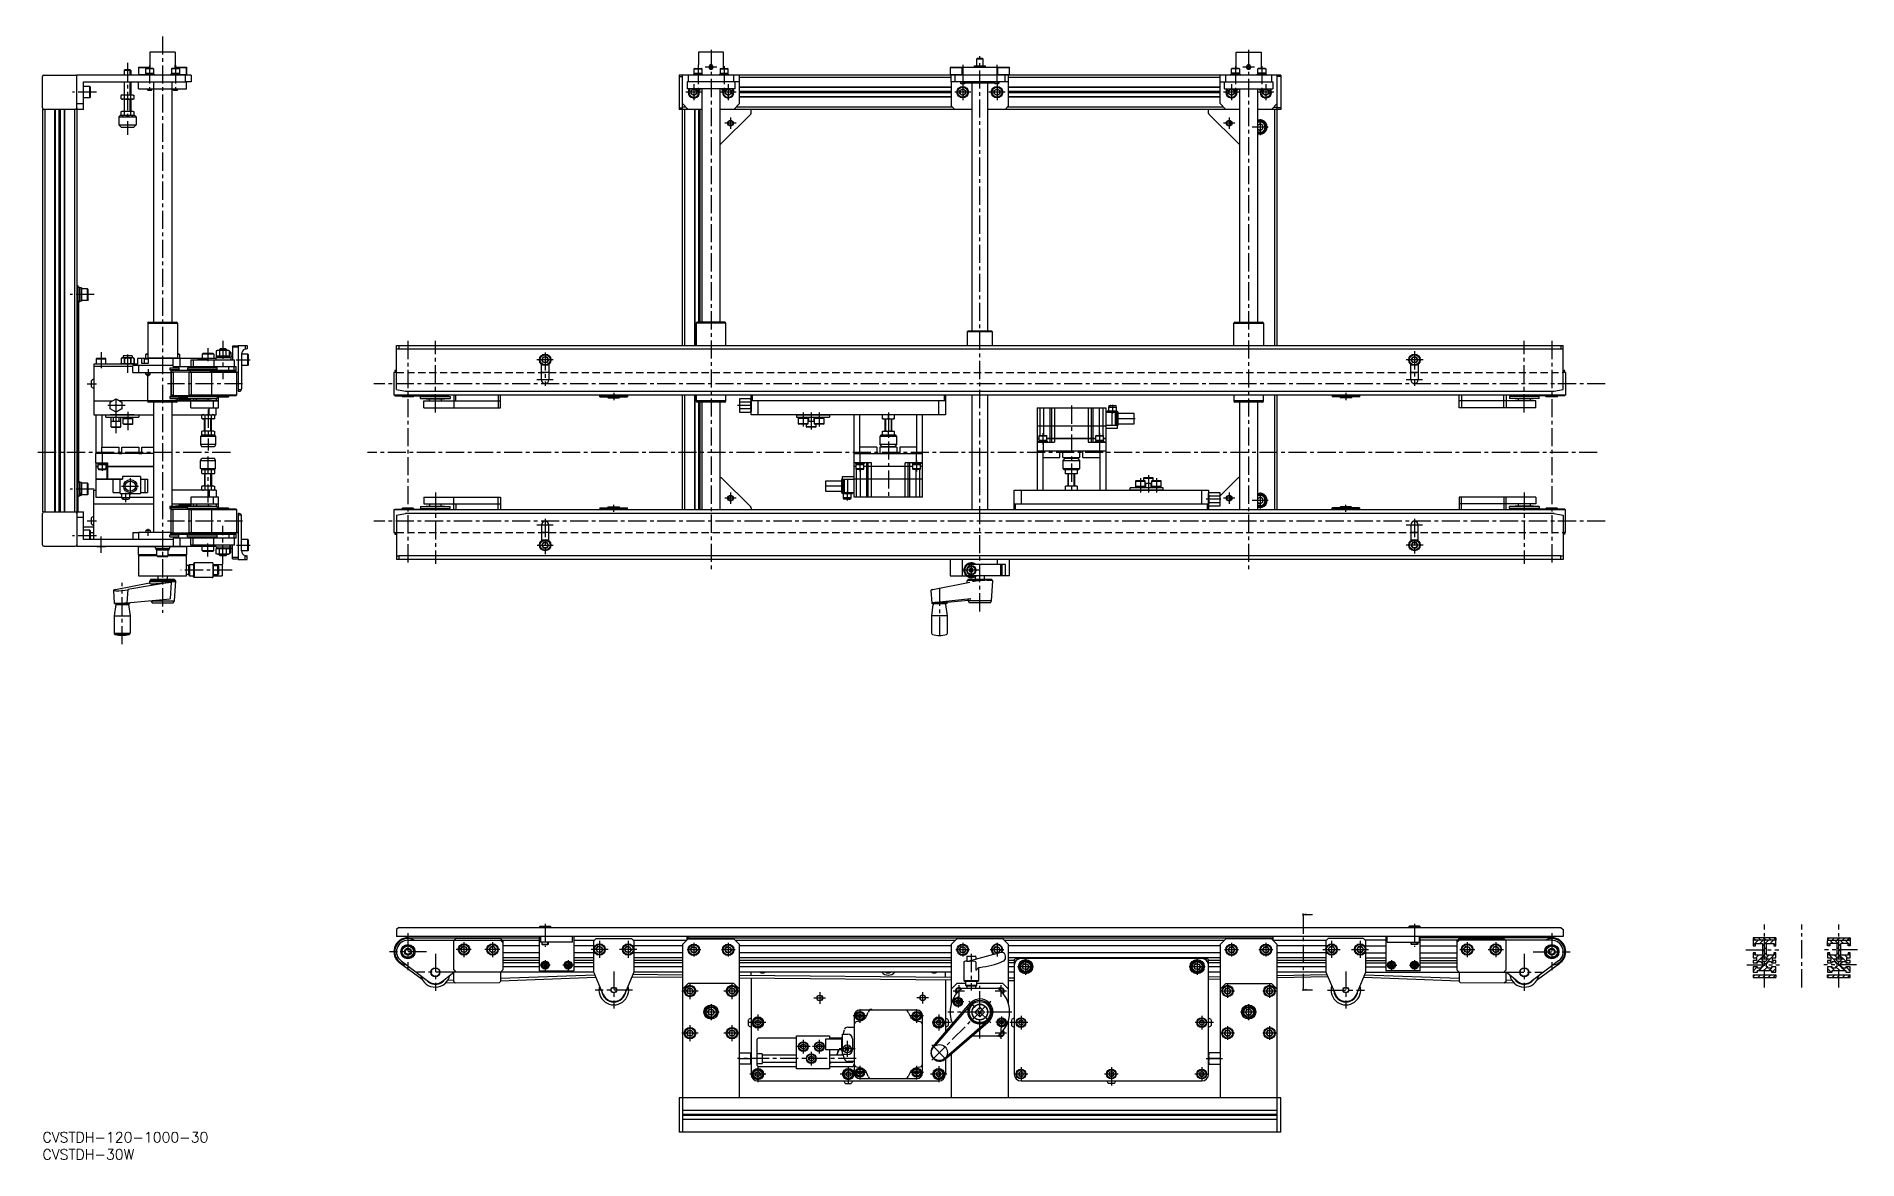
# Model space of a CAD drawing. Extents: x -5 to 1587, y -24 to 958.
import ezdxf

# ---------------------------------------------------------------- set-up
doc = ezdxf.new("R2010")
doc.units = 0
doc.header["$LTSCALE"] = 0.5
doc.linetypes.add('CENTER', pattern=[50.8, 31.75, -6.35, 6.35, -6.35])
doc.linetypes.add('DASHED', pattern=[19.05, 12.7, -6.35])
doc.layers.get('0').update_dxf_attribs({"linetype": 'CONTINUOUS'})
for name, color, linetype in [('MSM_CENTER', 1, 'CENTER'), ('MSM_CONTINUOUS', 7, 'CONTINUOUS'), ('MSM_DASHED', 4, 'DASHED'), ('MSM_NARROW', 5, 'CONTINUOUS'), ('MSM_PART_NUMBER', 7, 'CONTINUOUS')]:
    doc.layers.add(name, color=color, linetype=linetype)
doc.styles.get("Standard").update_dxf_attribs({"font": 'txt.shx', "height": 8, "bigfont": 'bigfont.shx'})

# ---------------------------------------------------------------- blocks, each defined once
blk = doc.blocks.new('*U76')
at = {"layer": 'MSM_PART_NUMBER'}
blk.add_text('CVSTDH-120-1000-30', height=9, dxfattribs=at).set_placement((0, -9))
blk = doc.blocks.new('*U77')
at = {"layer": 'MSM_PART_NUMBER'}
blk.add_text('CVSTDH-30W', height=9, dxfattribs=at).set_placement((0, -24))
blk = doc.blocks.new('_OPEN30')
at = {"color": 0, "linetype": 'BYBLOCK'}
for p, q in [((-1, 0.27), (0, 0)), ((0, 0), (-1, -0.27)), ((0, 0), (-1, 0))]:
    blk.add_line(p, q, dxfattribs=at)
blk = doc.blocks.new('*U79')
at = {"layer": 'MSM_CONTINUOUS'}
blk.add_lwpolyline([(1104.7, 190.3), (1110.2, 190.3)], dxfattribs=at)
at = {"layer": 'MSM_CONTINUOUS', "xscale": 2.5, "yscale": 2.5, "zscale": 2.5, "rotation": 180}
blk.add_blockref('_OPEN30', (1102.2, 190.3), dxfattribs=at)
blk = doc.blocks.new('*U80')
at = {"layer": 'MSM_CONTINUOUS'}
blk.add_lwpolyline([(1104.7, 124.5), (1110.2, 124.5)], dxfattribs=at)
at = {"layer": 'MSM_CONTINUOUS', "xscale": 2.5, "yscale": 2.5, "zscale": 2.5, "rotation": 180}
blk.add_blockref('_OPEN30', (1102.2, 124.5), dxfattribs=at)

msp = doc.modelspace()

# ---------------------------------------------------------------- linework, layer by layer
at = {"layer": 'MSM_CENTER'}
for p, q in [((105, 958.2), (105, 454.1)), ((584.5, 946.4), (584.5, 490.3)), ((819.5, 455.4), (819.5, 940.9)), ((1054.5, 946.4), (1054.5, 490.3)), ((74.3, 935), (74.3, 872.2)), ((93.7, 932.9), (93.7, 909.2)), ((116.3, 933), (116.3, 909.2)), ((573.1, 932.2), (573.1, 909.2)), ((589.5, 931.4), (579.5, 931.4)), ((595.9, 932.2), (595.9, 909.2)), ((804.6, 933.4), (804.6, 914.9)), ((834.3, 933.4), (834.3, 914.9)), ((1043.1, 932.2), (1043.1, 909.2)), ((1059.5, 931.4), (1049.5, 931.4)), ((1065.9, 932.2), (1065.9, 909.2)), ((47.1, 909.4), (26.2, 909.4)), ((576.5, 909.4), (562.5, 909.4)), ((569.5, 916.4), (569.5, 902.4)), ((606.5, 909.4), (592.5, 909.4)), ((599.5, 916.4), (599.5, 902.4)), ((811.5, 909.4), (797.5, 909.4)), ((804.5, 916.4), (804.5, 902.4)), ((841.5, 909.4), (827.5, 909.4)), ((834.5, 916.4), (834.5, 902.4)), ((1046.5, 909.4), (1032.5, 909.4)), ((1039.5, 916.4), (1039.5, 902.4)), ((1076.5, 909.4), (1062.5, 909.4)), ((1069.5, 916.4), (1069.5, 902.4)), ((606.5, 882.4), (596.5, 882.4)), ((601.5, 887.4), (601.5, 877.4)), ((1042.5, 882.4), (1032.5, 882.4)), ((1037.5, 887.4), (1037.5, 877.4)), ((1071.5, 878.9), (1057.5, 878.9)), ((1064.5, 885.9), (1064.5, 871.9)), ((45.2, 732.4), (24.3, 732.4)), ((144.7, 685.5), (144.7, 674.1)), ((157.8, 692), (157.8, 658.6)), ((319.5, 691.9), (319.5, 496.9)), ((343.5, 629.4), (343.5, 691.9)), ((1295.5, 629.4), (1295.5, 691.9)), ((1319.5, 691.9), (1319.5, 496.9)), ((51.2, 682.2), (51.2, 668)), ((74.5, 664.1), (74.5, 681)), ((169.2, 675.4), (181.5, 675.4)), ((446.4, 675.4), (432.3, 675.4)), ((446.4, 675.4), (432.3, 675.4)), ((439.5, 681.9), (439.5, 652.7)), ((1207.2, 675.4), (1192.1, 675.4)), ((1199.5, 682.9), (1199.5, 652.7)), ((39.1, 654.4), (47.1, 654.4)), ((92.3, 667.3), (92.3, 661.2)), ((175, 654.4), (109.3, 654.4)), ((1366.2, 654.4), (289.8, 654.4)), ((446.4, 657.9), (432.3, 657.9)), ((1206.5, 657.9), (1192.3, 657.9)), ((64.3, 625.3), (64.3, 643.7)), ((499.4, 646.4), (499.4, 640.1)), ((1139.6, 646.4), (1139.6, 640.1)), ((72.4, 635.4), (57.1, 635.4)), ((64.3, 611.3), (64.3, 629.7)), ((74.8, 613.9), (74.8, 632.3)), ((144.8, 631.9), (144.8, 596)), ((620.2, 635.4), (607.5, 635.4)), ((665.1, 629.4), (665.1, 617)), ((672.1, 629.4), (672.1, 614.4)), ((679.1, 629.4), (679.1, 617)), ((739.5, 629.4), (739.5, 553.4)), ((899.5, 635.4), (899.5, 559.4)), ((935.5, 636.1), (935.5, 628.4)), ((955.2, 623.9), (937.5, 623.9)), ((874.7, 611.2), (874.7, 601.4)), ((924.2, 611.2), (924.2, 601.4)), ((164.3, 594.4), (-5.3, 594.4)), ((144.8, 550.6), (144.8, 590.8)), ((1359.2, 594.4), (284.1, 594.4)), ((52.1, 588.2), (52.1, 578.2)), ((714.7, 587.4), (714.7, 577.6)), ((764.2, 587.4), (764.2, 577.6)), ((966.9, 574.4), (966.9, 559.4)), ((45.2, 562.4), (24.3, 562.4)), ((69.2, 564.9), (84, 564.9)), ((72.8, 551), (72.8, 559.2)), ((76.8, 572), (76.8, 557.7)), ((343.5, 559.4), (343.5, 496.9)), ((601.5, 559.4), (601.5, 549.4)), ((700.2, 564.9), (682.5, 564.9)), ((703.5, 560.1), (703.5, 552.4)), ((959.9, 571.8), (959.9, 559.5)), ((973.9, 571.8), (973.9, 559.5)), ((1037.5, 559.4), (1037.5, 549.4)), ((1064.5, 559.4), (1064.5, 545.4)), ((1295.5, 559.4), (1295.5, 496.9)), ((499.4, 542.4), (499.4, 548.7)), ((606.5, 554.4), (596.5, 554.4)), ((1030.2, 553.4), (1017.5, 553.4)), ((1042.5, 554.4), (1032.5, 554.4)), ((1071.5, 552.4), (1057.5, 552.4)), ((1139.5, 542.4), (1139.5, 548.7)), ((39.2, 534.6), (47.1, 534.6)), ((92.3, 521.5), (92.3, 527.6)), ((175, 534.4), (109.3, 534.4)), ((157.8, 496.7), (157.8, 530.1)), ((1366.2, 534.4), (289.8, 534.4)), ((446.4, 530.9), (432.3, 530.9)), ((439.5, 536.2), (439.5, 505.5)), ((1206.4, 530.9), (1192.3, 530.9)), ((1199.5, 536.2), (1199.5, 506)), ((47.1, 521.4), (26.2, 521.4)), ((51.2, 506.6), (51.2, 520.9)), ((51.2, 506.6), (51.2, 520.9)), ((144.7, 503.4), (144.7, 514.8)), ((169.5, 513.4), (181.5, 513.4)), ((432.5, 513.4), (446.6, 513.4)), ((1207.2, 513.4), (1192.1, 513.4)), ((812, 498.4), (812, 484.4)), ((69.6, 426.6), (69.6, 480.4)), ((165.8, 491.4), (121.1, 491.4)), ((819, 491.4), (805, 491.4)), ((784.2, 476), (784.2, 431.6)), ((439.5, 182.1), (439.5, 162.1)), ((1102.2, 189.3), (1102.2, 125.5)), ((1199.5, 182.1), (1199.5, 162.1)), ((1505.5, 126.5), (1505.5, 181.6)), ((1538, 126.5), (1538, 181.6)), ((1570.5, 126.5), (1570.5, 181.6)), ((319.5, 174), (319.5, 141.6)), ((374.9, 159.8), (361.7, 159.8)), ((368.5, 166), (368.5, 152.9)), ((399.9, 159.8), (386.7, 159.8)), ((393.5, 166), (393.5, 152.9)), ((494.5, 159.8), (479.6, 159.8)), ((487, 167.3), (487, 152.4)), ((519.5, 159.8), (504.6, 159.8)), ((512, 167.3), (512, 152.4)), ((575.5, 159.5), (563.5, 159.5)), ((569.5, 165.5), (569.5, 153.5)), ((605.5, 159.5), (593.5, 159.5)), ((599.5, 165.5), (599.5, 153.5)), ((810.5, 159.5), (798.5, 159.5)), ((804.5, 165.5), (804.5, 153.5)), ((840.5, 159.5), (828.5, 159.5)), ((834.5, 165.5), (834.5, 153.5)), ((1045.5, 159.5), (1033.5, 159.5)), ((1039.5, 165.5), (1039.5, 153.5)), ((1075.5, 159.5), (1063.5, 159.5)), ((1069.5, 165.5), (1069.5, 153.5)), ((1119.4, 159.8), (1134.4, 159.8)), ((1127, 167.3), (1127, 152.4)), ((1144.4, 159.8), (1159.4, 159.8)), ((1152, 167.3), (1152, 152.4)), ((1239, 159.8), (1252.2, 159.8)), ((1245.5, 166), (1245.5, 152.9)), ((1264, 159.8), (1277.2, 159.8)), ((1270.5, 166), (1270.5, 152.9)), ((1319.5, 174), (1319.5, 141.6)), ((1489.1, 159.5), (1518.1, 159.5)), ((1586.8, 159.5), (1557.9, 159.5)), ((335.7, 157.8), (303.3, 157.8)), ((343.5, 156), (343.5, 123.6)), ((443.9, 146.1), (435, 146.1)), ((439.5, 150.5), (439.5, 141.6)), ((463.9, 146.1), (455, 146.1)), ((459.5, 150.5), (459.5, 141.6)), ((812, 155.8), (812, 124)), ((866.5, 144.7), (852.5, 144.7)), ((859.5, 151.7), (859.5, 137.7)), ((1016.5, 144.7), (1002.5, 144.7)), ((1009.5, 151.7), (1009.5, 137.7)), ((1175, 146.1), (1183.9, 146.1)), ((1179.5, 150.5), (1179.5, 141.6)), ((1195, 146.1), (1203.9, 146.1)), ((1199.5, 150.5), (1199.5, 141.6)), ((1295.5, 156), (1295.5, 123.6)), ((1303.3, 157.8), (1335.7, 157.8)), ((1490.1, 146.3), (1518.6, 146.3)), ((1509.6, 151.3), (1501.4, 151.3)), ((1585.9, 146.3), (1557.3, 146.3)), ((1574.6, 151.3), (1566.4, 151.3)), ((359.7, 139.8), (327.3, 139.8)), ((499.5, 140.5), (499.5, 108.1)), ((566.1, 130.4), (566.1, 116.4)), ((602.8, 130.4), (602.8, 116.4)), ((801.1, 128.4), (801.1, 118.4)), ((819.5, 81.9), (819.5, 128)), ((837.8, 128.4), (837.8, 118.4)), ((1036.1, 129.4), (1036.1, 117.4)), ((1072.8, 129.4), (1072.8, 117.4)), ((1139.5, 140.5), (1139.5, 108.1)), ((1279.3, 139.8), (1311.7, 139.8)), ((515.7, 124.3), (483.3, 124.3)), ((573.1, 123.4), (559.1, 123.4)), ((584.5, 112), (584.5, 98)), ((609.8, 123.4), (595.8, 123.4)), ((684.5, 117.3), (674.5, 117.3)), ((679.5, 122.3), (679.5, 112.3)), ((774.5, 117.5), (764.5, 117.5)), ((769.5, 122.5), (769.5, 112.5)), ((777.5, 62.9), (829, 114.6)), ((805.4, 113.9), (795.4, 113.9)), ((806.1, 123.4), (796.1, 123.4)), ((800.4, 118.9), (800.4, 108.9)), ((829, 95.5), (810, 114.5)), ((842.8, 123.4), (832.8, 123.4)), ((1042.1, 123.4), (1030.1, 123.4)), ((1054.5, 112), (1054.5, 98)), ((1078.8, 123.4), (1066.8, 123.4)), ((1123.3, 124.3), (1155.7, 124.3)), ((591.5, 105), (577.5, 105)), ((632.5, 95.8), (615.3, 95.8)), ((625.5, 102.8), (625.5, 88.8)), ((720.7, 101.6), (708.7, 101.6)), ((714.7, 107.6), (714.7, 95.6)), ((770.2, 101.6), (758.2, 101.6)), ((764.2, 107.6), (764.2, 95.6)), ((793.7, 95.8), (776.5, 95.8)), ((783.5, 102.8), (783.5, 88.8)), ((847.5, 105), (791.5, 105)), ((843.5, 96.1), (833.5, 96.1)), ((838.5, 101.1), (838.5, 91.1)), ((861.5, 95.8), (845.5, 95.8)), ((855.5, 101.8), (855.5, 89.8)), ((1023.7, 95.8), (1007.5, 95.8)), ((1013.5, 101.8), (1013.5, 89.8)), ((1061.5, 105), (1047.5, 105)), ((573.1, 86.6), (559.1, 86.6)), ((566.1, 93.6), (566.1, 79.6)), ((609.8, 86.6), (595.8, 86.6)), ((602.8, 93.6), (602.8, 79.6)), ((665.1, 80.8), (665.1, 68.8)), ((679.1, 80.8), (679.1, 68.8)), ((703.5, 79.8), (703.5, 65.8)), ((842.8, 86.6), (832.8, 86.6)), ((837.8, 91.6), (837.8, 81.6)), ((1042.1, 86.6), (1030.1, 86.6)), ((1036.1, 92.6), (1036.1, 80.6)), ((1078.8, 86.6), (1066.8, 86.6)), ((1072.8, 92.6), (1072.8, 80.6)), ((711.5, 64.3), (607.5, 64.3)), ((671.1, 74.8), (659.1, 74.8)), ((672.1, 70.3), (672.1, 58.3)), ((685.1, 74.8), (673.1, 74.8)), ((710.5, 72.8), (696.5, 72.8)), ((777.4, 76.3), (790.9, 62.8)), ((1017.5, 64.3), (1031.5, 64.3)), ((632.5, 50.8), (618.5, 50.8)), ((625.5, 57.8), (625.5, 43.8)), ((711.5, 50.8), (697.5, 50.8)), ((704.5, 57.8), (704.5, 40.6)), ((720.7, 52.1), (708.7, 52.1)), ((714.7, 58.1), (714.7, 46.1)), ((770.2, 52.1), (758.2, 52.1)), ((764.2, 58.1), (764.2, 46.1)), ((790.5, 50.8), (776.5, 50.8)), ((783.5, 57.8), (783.5, 43.8)), ((861.5, 50.8), (849.5, 50.8)), ((855.5, 56.8), (855.5, 44.8)), ((940.5, 50.8), (928.5, 50.8)), ((934.5, 56.8), (934.5, 40.6)), ((1019.5, 50.8), (1007.5, 50.8)), ((1013.5, 56.8), (1013.5, 44.8))]:
    msp.add_line(p, q, dxfattribs=at)
at = {"layer": 'MSM_CONTINUOUS'}
for p, q in [((116, 944.4), (94, 944.4)), ((94, 944.4), (94, 930.2)), ((116, 944.4), (116, 933.4)), ((573.5, 944.4), (573.5, 933.4)), ((595.5, 944.4), (573.5, 944.4)), ((595.5, 930.2), (595.5, 944.4)), ((1043.5, 930.2), (1043.5, 944.4)), ((1043.5, 944.4), (1065.5, 944.4)), ((1065.5, 944.4), (1065.5, 933.4)), ((1.3, 924.4), (28.7, 924.4)), ((125, 924.4), (30, 924.4)), ((30, 895.7), (30, 924.4)), ((71.9, 928.9), (71.3, 928.3)), ((77.3, 928.3), (71.3, 928.3)), ((71.3, 928.3), (71.3, 924.4)), ((76.7, 928.9), (71.9, 928.9)), ((76.7, 928.9), (77.3, 928.3)), ((77.3, 928.3), (77.3, 924.4)), ((84, 931.4), (94, 931.4)), ((84, 931.4), (84, 924.4)), ((84, 930.9), (94, 930.9)), ((84, 924.9), (89.7, 924.9)), ((97.7, 925.2), (89.7, 925.2)), ((97.7, 925.2), (89.7, 925.2)), ((89.7, 925.2), (89.7, 924.4)), ((90.6, 930.2), (90.2, 929.8)), ((93, 929.8), (90.2, 929.8)), ((93, 929.8), (90.2, 929.8)), ((90.2, 929.8), (90.2, 925.2)), ((90.2, 926.2), (96.8, 926.2)), ((90.2, 926.2), (96.8, 926.2)), ((90.2, 926.2), (96.8, 926.2)), ((90.2, 926.2), (96.8, 926.2)), ((90.2, 926.2), (93, 926.2)), ((90.2, 926.2), (93, 926.2)), ((96.8, 930.2), (90.6, 930.2)), ((96.8, 930.2), (90.6, 930.2)), ((97.2, 929.8), (93, 929.8)), ((97.2, 929.8), (93, 929.8)), ((93, 926.2), (97.2, 926.2)), ((93, 926.2), (97.2, 926.2)), ((96.8, 930.2), (97.2, 929.8)), ((96.8, 926.2), (96.8, 925.2)), ((96.8, 926.2), (96.8, 925.2)), ((96.8, 926.2), (96.8, 925.2)), ((96.8, 926.2), (96.8, 925.2)), ((97.2, 929.8), (97.2, 925.2)), ((97.2, 926.2), (97.2, 925.2)), ((97.2, 926.2), (97.2, 925.2)), ((97.2, 926.2), (97.2, 925.2)), ((97.7, 925.2), (97.7, 924.4)), ((120.3, 925.2), (112.3, 925.2)), ((120.3, 925.2), (112.3, 925.2)), ((112.3, 925.2), (112.3, 924.4)), ((113.2, 930.2), (112.8, 929.8)), ((119.8, 929.8), (112.8, 929.8)), ((119.8, 929.8), (112.8, 929.8)), ((112.8, 929.8), (112.8, 925.2)), ((112.8, 926.2), (119.8, 926.2)), ((112.8, 926.2), (119.8, 926.2)), ((112.8, 926.2), (119.8, 926.2)), ((112.8, 926.2), (119.8, 926.2)), ((112.8, 926.2), (119.8, 926.2)), ((112.8, 926.2), (119.7, 926.2)), ((115.7, 930.2), (113.2, 930.2)), ((113.2, 930.2), (119.4, 930.2)), ((115.8, 931.4), (126, 931.4)), ((115.9, 930.9), (126, 930.9)), ((119.4, 930.2), (119.8, 929.8)), ((119.8, 929.8), (119.8, 925.2)), ((120.3, 925.2), (120.3, 924.4)), ((120.3, 924.9), (126, 924.9)), ((125, 918.4), (125, 924.4)), ((130, 924.4), (125, 924.4)), ((126, 924.4), (126, 931.4)), ((126, 931.4), (126, 924.4)), ((130, 924.4), (130, 918.4)), ((556.5, 924.4), (556.5, 894.4)), ((1082.5, 924.4), (556.5, 924.4)), ((559.5, 687.9), (559.5, 924.4)), ((564.5, 924.4), (564.5, 918.4)), ((569.1, 925.2), (569.1, 924.4)), ((569.1, 925.2), (577.1, 925.2)), ((570, 930.2), (569.6, 929.8)), ((569.6, 929.8), (569.6, 926.2)), ((569.6, 929.8), (576.6, 929.8)), ((569.6, 926.2), (569.6, 925.2)), ((569.6, 926.2), (569.6, 925.2)), ((569.6, 926.2), (572.4, 926.2)), ((570, 930.2), (576.2, 930.2)), ((572.4, 926.2), (576.6, 926.2)), ((576.6, 929.8), (576.2, 930.2)), ((576.2, 925.2), (576.2, 926.2)), ((576.5, 926.2), (576.5, 925.2)), ((576.6, 926.2), (576.6, 929.8)), ((577.1, 924.4), (577.1, 925.2)), ((583.4, 931.8), (584.2, 932.6)), ((583.6, 930.7), (583.4, 931.8)), ((584.7, 930.3), (583.6, 930.7)), ((584.2, 932.6), (585.3, 932.2)), ((585.6, 931.1), (584.7, 930.3)), ((585.3, 932.2), (585.6, 931.1)), ((591.9, 925.2), (591.9, 924.4)), ((591.9, 925.2), (599.9, 925.2)), ((592.8, 930.2), (592.4, 929.8)), ((592.4, 929.8), (592.4, 926.2)), ((592.4, 929.8), (599.3, 929.8)), ((592.4, 926.2), (592.4, 925.2)), ((592.4, 926.2), (592.4, 925.2)), ((592.4, 926.2), (599.3, 926.2)), ((592.8, 930.2), (598.9, 930.2)), ((598.9, 930.2), (599, 930.2)), ((599.4, 929.8), (599, 930.2)), ((599.3, 929.8), (599.4, 929.8)), ((599.3, 926.2), (599.4, 926.2)), ((599.4, 926.2), (599.4, 929.8)), ((599.4, 925.2), (599.4, 926.2)), ((599.4, 925.2), (599.4, 926.2)), ((599.9, 924.4), (599.9, 925.2)), ((604.5, 918.4), (604.5, 924.4)), ((609.5, 899.4), (609.5, 924.4)), ((794, 931.4), (793.5, 930.9)), ((793.5, 930.9), (793.5, 924.9)), ((793.5, 930.9), (804.1, 930.9)), ((793.5, 924.9), (794, 924.4)), ((793.5, 924.9), (804.1, 924.9)), ((794, 931.4), (845, 931.4)), ((794.5, 918.4), (794.5, 924.4)), ((797.5, 924.4), (797.5, 918.4)), ((804.1, 930.9), (805, 931.4)), ((804.1, 924.9), (804.1, 930.9)), ((805, 924.4), (804.1, 924.9)), ((814.8, 932.4), (814.5, 932.1)), ((814.5, 932.1), (814.5, 931.4)), ((814.5, 932.1), (817.8, 932.1)), ((814.8, 932.4), (817.9, 932.4)), ((817.1, 938.9), (816.5, 938.3)), ((816.5, 938.3), (816.5, 932.4)), ((822.5, 938.3), (816.5, 938.3)), ((821.8, 938.9), (817.1, 938.9)), ((817.8, 932.1), (824.5, 932.1)), ((817.9, 932.4), (824.1, 932.4)), ((822.5, 938.3), (821.8, 938.9)), ((822.5, 932.4), (822.5, 938.3)), ((824.5, 932.1), (824.1, 932.4)), ((824.5, 931.4), (824.5, 932.1)), ((833.9, 931.4), (834.8, 930.9)), ((834.8, 924.9), (833.9, 924.4)), ((834.8, 930.9), (845.5, 930.9)), ((834.8, 930.9), (834.8, 924.9)), ((834.8, 924.9), (845.5, 924.9)), ((841.5, 918.4), (841.5, 924.4)), ((844.5, 897.4), (844.5, 924.4)), ((845.5, 930.9), (845, 931.4)), ((845, 924.4), (845.5, 924.9)), ((845.5, 924.9), (845.5, 930.9)), ((1029.5, 899.4), (1029.5, 924.4)), ((1034.5, 918.4), (1034.5, 924.4)), ((1039, 924.4), (1039, 925.2)), ((1047, 925.2), (1039, 925.2)), ((1039.5, 929.8), (1039.9, 930.2)), ((1039.5, 926.2), (1039.5, 929.8)), ((1039.6, 929.8), (1039.5, 929.8)), ((1039.5, 925.2), (1039.5, 926.2)), ((1039.5, 925.2), (1039.5, 926.2)), ((1039.6, 926.2), (1039.5, 926.2)), ((1046.5, 929.8), (1039.6, 929.8)), ((1046.5, 926.2), (1039.6, 926.2)), ((1040, 930.2), (1039.9, 930.2)), ((1046.1, 930.2), (1040, 930.2)), ((1046.1, 930.2), (1046.5, 929.8)), ((1046.5, 929.8), (1046.5, 926.2)), ((1046.5, 926.2), (1046.5, 925.2)), ((1046.5, 926.2), (1046.5, 925.2)), ((1047, 925.2), (1047, 924.4)), ((1053.6, 932.2), (1053.4, 931.1)), ((1053.4, 931.1), (1054.2, 930.3)), ((1054.7, 932.6), (1053.6, 932.2)), ((1054.2, 930.3), (1055.3, 930.7)), ((1055.6, 931.8), (1054.7, 932.6)), ((1055.3, 930.7), (1055.6, 931.8)), ((1061.9, 924.4), (1061.9, 925.2)), ((1069.9, 925.2), (1061.9, 925.2)), ((1062.4, 929.8), (1062.8, 930.2)), ((1062.4, 926.2), (1062.4, 929.8)), ((1069.4, 929.8), (1062.4, 929.8)), ((1066.5, 926.2), (1062.4, 926.2)), ((1062.4, 926.2), (1062.4, 925.2)), ((1062.7, 925.2), (1062.7, 926.2)), ((1069, 930.2), (1062.8, 930.2)), ((1069.4, 926.2), (1066.5, 926.2)), ((1069, 930.2), (1069.4, 929.8)), ((1069.4, 929.8), (1069.4, 926.2)), ((1069.4, 926.2), (1069.4, 925.2)), ((1069.4, 926.2), (1069.4, 925.2)), ((1069.9, 925.2), (1069.9, 924.4)), ((1074.5, 924.4), (1074.5, 918.4)), ((1079.5, 687.9), (1079.5, 924.4)), ((1082.5, 924.4), (1082.5, 894.4)), ((0, 895.7), (0, 923.1)), ((36, 918.4), (125, 918.4)), ((36, 894.4), (36, 918.4)), ((41.4, 914.4), (36, 914.4)), ((41.4, 904.4), (41.4, 914.4)), ((42, 913.8), (41.4, 914.4)), ((42, 909.4), (42, 913.8)), ((42, 905), (42, 909.4)), ((71.3, 918.4), (71.3, 906.9)), ((77.3, 918.4), (77.3, 906.9)), ((84, 912.4), (84, 918.4)), ((84, 912.4), (126, 912.4)), ((91.7, 911.6), (91.7, 912.4)), ((91.7, 911.6), (95.7, 911.6)), ((91.7, 911.6), (95.7, 911.6)), ((92.1, 911.2), (91.7, 911.6)), ((92.1, 911.2), (95.3, 911.2)), ((95.3, 911.2), (95.7, 911.6)), ((95.7, 911.6), (95.7, 912.4)), ((97, 917.9), (97, 708.4)), ((113, 917.9), (113, 708.4)), ((114.3, 911.6), (114.3, 912.4)), ((114.7, 911.2), (114.3, 911.6)), ((114.3, 911.6), (118.3, 911.6)), ((114.3, 911.6), (118.3, 911.6)), ((114.7, 911.2), (117.9, 911.2)), ((114.7, 911.2), (117.9, 911.2)), ((114.7, 911.2), (117.9, 911.2)), ((114.7, 911.2), (117.9, 911.2)), ((117.9, 911.2), (118.3, 911.6)), ((118.3, 911.6), (118.3, 912.4)), ((130, 918.4), (125, 918.4)), ((126, 912.4), (126, 918.4)), ((556.5, 923.1), (559.5, 923.1)), ((563.5, 918.4), (563.5, 912.4)), ((609.5, 918.4), (563.5, 918.4)), ((605.5, 912.4), (563.5, 912.4)), ((567, 910.9), (569.5, 912.3)), ((567, 908), (567, 910.9)), ((569.5, 906.5), (567, 908)), ((569.5, 912.3), (572, 910.9)), ((572, 908), (569.5, 906.5)), ((571.1, 912.4), (571.1, 911.6)), ((571.1, 911.6), (571.4, 911.2)), ((571.1, 911.6), (575.1, 911.6)), ((571.4, 911.2), (574.7, 911.2)), ((572, 910.9), (572, 908)), ((574.7, 911.2), (575.1, 911.6)), ((575.1, 911.6), (575.1, 912.4)), ((576.5, 912.4), (576.5, 708.4)), ((592.5, 708.4), (592.5, 912.4)), ((593.9, 912.4), (593.9, 911.6)), ((593.9, 911.6), (594.2, 911.2)), ((593.9, 911.6), (597.9, 911.6)), ((594.2, 911.2), (597.5, 911.2)), ((597, 910.9), (599.5, 912.3)), ((597, 908), (597, 910.9)), ((599.5, 906.5), (597, 908)), ((597.5, 911.2), (597.9, 911.6)), ((597.9, 911.6), (597.9, 912.4)), ((599.5, 912.3), (602, 910.9)), ((602, 908), (599.5, 906.5)), ((602, 910.9), (602, 908)), ((605.5, 912.4), (605.5, 918.4)), ((794.5, 922.4), (609.5, 922.4)), ((794.5, 913.7), (609.5, 913.7)), ((794.5, 913.4), (609.5, 913.4)), ((794.5, 909.9), (609.5, 909.9)), ((794.5, 909.4), (609.5, 909.4)), ((794.5, 908.9), (609.5, 908.9)), ((844.5, 918.4), (794.5, 918.4)), ((794.5, 918.4), (794.5, 897.4)), ((802, 910.9), (804.5, 912.3)), ((802, 908), (802, 910.9)), ((804.5, 906.5), (802, 908)), ((802.5, 918.4), (802.5, 917.9)), ((802.5, 917.9), (802.6, 917.8)), ((802.5, 917.9), (802.6, 917.9)), ((802.6, 918.4), (802.6, 917.3)), ((802.6, 917.3), (803, 916.9)), ((802.6, 917.3), (806.6, 917.3)), ((803, 916.9), (806.2, 916.9)), ((804.5, 912.3), (807, 910.9)), ((807, 908), (804.5, 906.5)), ((806.2, 916.9), (806.6, 917.3)), ((806.6, 917.3), (806.6, 918.4)), ((806.6, 917.9), (832.3, 917.9)), ((832.3, 917.4), (806.6, 917.4)), ((807, 910.9), (807, 908)), ((812.5, 917.4), (812.5, 700.4)), ((826.5, 700.4), (826.5, 917.4)), ((832, 910.9), (834.5, 912.3)), ((832, 908), (832, 910.9)), ((834.5, 906.5), (832, 908)), ((832.3, 918.4), (832.3, 917.3)), ((832.3, 917.3), (832.7, 916.9)), ((832.3, 917.3), (836.3, 917.3)), ((832.7, 916.9), (835.9, 916.9)), ((834.5, 912.3), (837, 910.9)), ((837, 908), (834.5, 906.5)), ((835.9, 916.9), (836.3, 917.3)), ((836.3, 917.3), (836.3, 918.4)), ((836.3, 917.8), (836.5, 917.9)), ((836.3, 917.9), (836.5, 917.9)), ((836.5, 917.9), (836.5, 918.4)), ((837, 910.9), (837, 908)), ((1029.5, 922.4), (844.5, 922.4)), ((1029.5, 913.7), (844.5, 913.7)), ((1029.5, 913.4), (844.5, 913.4)), ((1029.5, 909.9), (844.5, 909.9)), ((1029.5, 909.4), (844.5, 909.4)), ((1029.5, 908.9), (844.5, 908.9)), ((1029.5, 918.4), (1075.5, 918.4)), ((1033.5, 912.4), (1033.5, 918.4)), ((1033.5, 912.4), (1075.5, 912.4)), ((1037, 910.9), (1039.5, 912.3)), ((1037, 908), (1037, 910.9)), ((1039.5, 906.5), (1037, 908)), ((1039.5, 912.3), (1042, 910.9)), ((1042, 908), (1039.5, 906.5)), ((1041.1, 911.6), (1041.1, 912.4)), ((1041.4, 911.2), (1041.1, 911.6)), ((1045.1, 911.6), (1041.1, 911.6)), ((1044.7, 911.2), (1041.4, 911.2)), ((1042, 910.9), (1042, 908)), ((1045.1, 911.6), (1044.7, 911.2)), ((1045.1, 912.4), (1045.1, 911.6)), ((1046.5, 912.4), (1046.5, 708.4)), ((1062.5, 708.4), (1062.5, 912.4)), ((1063.9, 911.6), (1063.9, 912.4)), ((1064.2, 911.2), (1063.9, 911.6)), ((1067.9, 911.6), (1063.9, 911.6)), ((1067.5, 911.2), (1064.2, 911.2)), ((1067, 910.9), (1069.5, 912.3)), ((1067, 908), (1067, 910.9)), ((1069.5, 906.5), (1067, 908)), ((1067.9, 911.6), (1067.5, 911.2)), ((1067.9, 912.4), (1067.9, 911.6)), ((1069.5, 912.3), (1072, 910.9)), ((1072, 908), (1069.5, 906.5)), ((1072, 910.9), (1072, 908)), ((1075.5, 918.4), (1075.5, 912.4)), ((1082.5, 923.1), (1079.5, 923.1)), ((36, 894.4), (0, 894.4)), ((0, 894.4), (0, 542.4)), ((2, 894.4), (2, 542.4)), ((10.7, 542.4), (10.7, 894.4)), ((11, 894.4), (11, 542.4)), ((14.5, 542.4), (14.5, 894.4)), ((15, 894.4), (15, 542.4)), ((15.5, 894.4), (15.5, 542.4)), ((19, 894.4), (19, 542.4)), ((19.3, 894.4), (19.3, 542.4)), ((28, 894.4), (28, 542.4)), ((30, 899.4), (36, 899.4)), ((30, 895.7), (30, 512.7)), ((41.4, 904.4), (36, 904.4)), ((42, 905), (41.4, 904.4)), ((69.3, 906.9), (68.5, 906.5)), ((68.5, 906.5), (68.5, 903.8)), ((69.3, 903.3), (68.5, 903.8)), ((69.3, 892.5), (68.5, 892.1)), ((68.5, 892.1), (68.5, 889.4)), ((79.3, 906.9), (69.3, 906.9)), ((79.3, 903.3), (69.3, 903.3)), ((79.3, 892.5), (69.3, 892.5)), ((71.3, 903.3), (71.3, 892.5)), ((71.4, 906.5), (71.4, 903.8)), ((71.4, 892.1), (71.4, 889.4)), ((77.2, 903.8), (77.2, 906.5)), ((77.2, 889.4), (77.2, 892.1)), ((77.3, 903.3), (77.3, 892.5)), ((79.3, 906.9), (80.1, 906.5)), ((79.3, 903.3), (80.1, 903.8)), ((79.3, 892.5), (80.1, 892.1)), ((80.1, 903.8), (80.1, 906.5)), ((80.1, 889.4), (80.1, 892.1)), ((556.5, 895.7), (559.5, 895.7)), ((576.5, 894.4), (556.5, 894.4)), ((559.5, 899.4), (564.5, 894.4)), ((562.5, 896.4), (559.5, 896.4)), ((561.5, 687.9), (561.5, 894.4)), ((570.2, 687.9), (570.2, 894.4)), ((570.5, 687.9), (570.5, 894.4)), ((573.9, 708.4), (573.9, 894.4)), ((574.5, 708.4), (574.5, 894.4)), ((575, 708.4), (575, 894.4)), ((812.5, 894.4), (592.5, 894.4)), ((604.5, 894.4), (609.5, 899.4)), ((795.5, 896.4), (606.5, 896.4)), ((794.5, 905.4), (609.5, 905.4)), ((794.5, 905.1), (609.5, 905.1)), ((619.5, 890.8), (619.5, 894.4)), ((794.5, 897.4), (797.5, 894.4)), ((1046.5, 894.4), (826.5, 894.4)), ((841.5, 894.4), (844.5, 897.4)), ((1032.5, 896.4), (843.5, 896.4)), ((1029.5, 905.4), (844.5, 905.4)), ((1029.5, 905.1), (844.5, 905.1)), ((1019.5, 890.8), (1019.5, 894.4)), ((1034.5, 894.4), (1029.5, 899.4)), ((1082.5, 894.4), (1062.5, 894.4)), ((1079.5, 899.4), (1074.5, 894.4)), ((1076.5, 896.4), (1079.5, 896.4)), ((1077.5, 687.9), (1077.5, 894.4)), ((1082.5, 895.7), (1079.5, 895.7)), ((67.8, 888.9), (66.8, 887.9)), ((66.8, 887.9), (69.5, 887.9)), ((66.8, 887.9), (66.8, 880.9)), ((66.8, 880.9), (69.5, 880.9)), ((66.8, 880.9), (68.8, 878.9)), ((80.8, 888.9), (67.8, 888.9)), ((69.3, 888.9), (68.5, 889.4)), ((68.8, 878.9), (78.5, 878.9)), ((79.3, 888.9), (69.3, 888.9)), ((69.5, 887.9), (81.8, 887.9)), ((69.5, 880.9), (81.8, 880.9)), ((78.5, 878.9), (79.8, 878.9)), ((79.3, 888.9), (80.1, 889.4)), ((81.8, 880.9), (79.8, 878.9)), ((80.8, 888.9), (81.8, 887.9)), ((81.8, 887.9), (81.8, 880.9)), ((593.7, 864.7), (619.2, 890.1)), ((599.9, 883.8), (600, 883.8)), ((600, 881), (600, 883.8)), ((1045.2, 864.7), (1019.7, 890.1)), ((1039, 883.8), (1039, 883.8)), ((1039, 881), (1039, 883.8)), ((1064.6, 881.8), (1062.5, 880.7)), ((1062.5, 877.2), (1064.3, 876)), ((1064.3, 876), (1066.9, 877.4)), ((1067, 880.3), (1064.6, 881.8)), ((1066.9, 877.4), (1067, 880.3)), ((592.5, 864.4), (593, 864.4)), ((1046.5, 864.4), (1045.9, 864.4)), ((1063.1, 874.1), (1062.7, 873.5)), ((30, 740.4), (31, 740.4)), ((31, 740.4), (31, 542.4)), ((32.6, 738.7), (31, 738.7)), ((32.6, 726.2), (32.6, 738.7)), ((32.6, 726.2), (32.6, 738.7)), ((34.1, 738.2), (32.6, 738.2)), ((34.1, 726.7), (34.1, 738.2)), ((34.1, 738.2), (34.1, 726.7)), ((39.5, 737.4), (34.1, 737.4)), ((39.5, 727.4), (39.5, 737.4)), ((40.1, 736.8), (39.5, 737.4)), ((40.1, 728), (40.1, 736.8)), ((31.5, 727.4), (30, 727.4)), ((31.5, 727.4), (31.5, 567.4)), ((32.6, 726.2), (31.5, 726.2)), ((34.1, 726.7), (32.6, 726.7)), ((39.5, 727.4), (34.1, 727.4)), ((40.1, 728), (39.5, 727.4)), ((92, 707.5), (118, 707.5)), ((92, 707.5), (92, 677)), ((92.9, 708.4), (117.1, 708.4)), ((118, 707.5), (118, 677)), ((571.5, 707.5), (571.5, 687.9)), ((597.5, 707.5), (571.5, 707.5)), ((596.5, 708.4), (572.4, 708.4)), ((597.5, 687.9), (597.5, 707.5)), ((1041.5, 687.9), (1041.5, 707.5)), ((1041.5, 707.5), (1067.5, 707.5)), ((1042.4, 708.4), (1066.5, 708.4)), ((1067.5, 707.5), (1067.5, 687.9)), ((155.3, 684.9), (154.8, 684.4)), ((160.3, 684.9), (155.3, 684.9)), ((160.1, 684.9), (155.5, 684.9)), ((160.3, 684.9), (160.8, 684.4)), ((166.1, 687.4), (166.1, 675.4)), ((171.1, 687.4), (166.1, 687.4)), ((171.1, 686.4), (166.1, 686.4)), ((171.1, 687.9), (171.1, 647.9)), ((171.1, 687.9), (179.1, 687.9)), ((177.1, 687.9), (177.1, 684.7)), ((179.1, 684.9), (178.6, 684.9)), ((179.1, 687.9), (179.1, 684.9)), ((309.5, 687.9), (1329.4, 687.9)), ((309.5, 649.4), (309.5, 687.9)), ((311, 684.9), (1327.9, 684.9)), ((311.5, 687.9), (311.5, 684.9)), ((809, 700.4), (808.5, 699.9)), ((808.5, 699.9), (808.5, 687.9)), ((830.5, 699.9), (808.5, 699.9)), ((830, 700.4), (809, 700.4)), ((830.5, 699.9), (830, 700.4)), ((830.5, 687.9), (830.5, 699.9)), ((1327.4, 687.9), (1327.4, 684.9)), ((1327.4, 684.9), (1327.9, 684.9)), ((1329.4, 649.4), (1329.4, 687.9)), ((83, 671.7), (44.8, 671.7)), ((44.8, 671.7), (44.8, 627.4)), ((79, 669.4), (44.8, 669.4)), ((47.5, 676.7), (47, 676.2)), ((47, 676.2), (55.5, 676.2)), ((47, 676.2), (47, 671.7)), ((47.5, 676.7), (55, 676.7)), ((79, 669.4), (50.8, 669.4)), ((55.5, 676.2), (55, 676.7)), ((55.5, 671.7), (55.5, 676.2)), ((80.8, 672), (68.3, 672)), ((80.8, 672), (68.3, 672)), ((68.3, 672), (68.3, 671.7)), ((69.5, 677), (68.8, 676.6)), ((68.8, 676.6), (70.2, 677)), ((68.8, 676.6), (68.8, 672)), ((68.8, 676.6), (68.8, 676.6)), ((68.8, 672), (68.8, 672)), ((70.2, 677), (69.5, 677)), ((74.5, 677), (70.2, 677)), ((70.2, 677), (71.6, 676.6)), ((74.5, 679), (70.5, 679)), ((70.5, 679), (70.5, 677)), ((71.7, 676.6), (71.6, 676.6)), ((71.6, 672), (71.6, 676.6)), ((71.6, 672), (71.7, 672)), ((71.7, 676.6), (74.5, 677)), ((71.7, 676.6), (71.7, 672)), ((78.5, 679), (74.5, 679)), ((78.8, 677), (74.5, 677)), ((74.5, 677), (77.3, 676.6)), ((77.3, 672), (77.3, 676.6)), ((77.4, 676.6), (77.3, 676.6)), ((77.3, 672), (77.4, 672)), ((78.8, 677), (77.4, 676.6)), ((77.4, 676.6), (77.4, 672)), ((78.5, 679), (78.5, 677)), ((79.5, 677), (78.8, 677)), ((80.2, 676.6), (78.8, 677)), ((79, 664.4), (79, 670.4)), ((114.3, 670.4), (79, 670.4)), ((79.5, 677), (80.2, 676.6)), ((80.2, 672), (80.2, 676.6)), ((80.2, 676.6), (80.2, 676.6)), ((80.2, 676.6), (80.2, 672)), ((80.8, 672), (80.8, 671.7)), ((151.6, 676.4), (83, 676.4)), ((83, 676.4), (83, 671.7)), ((84, 670.4), (84, 664.4)), ((87, 672.3), (87, 676.4)), ((92.3, 672.3), (87, 672.3)), ((89.2, 676.3), (88.8, 675.9)), ((92.3, 675.9), (88.8, 675.9)), ((88.8, 675.9), (88.8, 672.3)), ((92.3, 676.3), (89.2, 676.3)), ((89.6, 676.4), (89.6, 676.3)), ((90.6, 680.4), (90.2, 679.9)), ((92, 679.9), (90.2, 679.9)), ((90.2, 679.9), (90.2, 676.4)), ((92, 680.4), (90.6, 680.4)), ((91.7, 676.4), (92, 676.7)), ((92, 677), (118, 677)), ((93.3, 676.7), (92, 676.7)), ((92.3, 676.4), (92.3, 672.3)), ((93.3, 676.4), (93.3, 677)), ((114.3, 669.4), (114.3, 676.4)), ((114.3, 669.4), (169.3, 669.4)), ((116.7, 676.4), (116.7, 677)), ((119.4, 680.4), (118, 680.4)), ((119.8, 679.9), (118, 679.9)), ((119.3, 669.4), (119.3, 665.9)), ((119.4, 680.4), (119.8, 679.9)), ((119.8, 679.9), (119.8, 676.4)), ((120.4, 669.4), (120.4, 676.4)), ((129.3, 668.1), (129.3, 669.4)), ((129.8, 675.4), (131.8, 675.4)), ((129.8, 675.4), (129.8, 669.4)), ((131.8, 675.4), (131.8, 669.4)), ((131.8, 675.4), (167.8, 675.4)), ((134.8, 668.4), (134.8, 669.4)), ((136.1, 675.9), (135.8, 675.6)), ((143.8, 675.6), (135.8, 675.6)), ((135.8, 675.6), (135.8, 675.4)), ((143.5, 675.9), (136.1, 675.9)), ((140.3, 680.8), (139.7, 680.2)), ((149.7, 680.2), (139.7, 680.2)), ((139.7, 680.2), (139.7, 676.4)), ((139.8, 675.9), (139.8, 676.4)), ((149.1, 680.8), (140.3, 680.8)), ((143.5, 675.9), (143.8, 675.6)), ((143.8, 675.6), (143.8, 675.4)), ((144.8, 669.4), (144.8, 668.4)), ((149.1, 680.8), (149.7, 680.2)), ((149.7, 680.2), (149.7, 676.4)), ((149.8, 675.4), (149.8, 669.4)), ((157.8, 677), (151.6, 677)), ((164.8, 677), (151.6, 677)), ((151.6, 677), (151.6, 675.4)), ((152.8, 683.5), (152, 683.1)), ((152, 683.1), (152, 678.5)), ((152, 678.5), (163.6, 678.5)), ((163.5, 678.5), (152.1, 678.5)), ((152.1, 678.5), (163.5, 678.5)), ((152.1, 678.5), (152.1, 678.5)), ((152.1, 677), (152.1, 678.5)), ((162.8, 683.5), (152.8, 683.5)), ((152.8, 665.9), (152.8, 669.4)), ((160.8, 684.4), (154.8, 684.4)), ((154.8, 684.4), (154.8, 683.5)), ((154.8, 684.2), (154.8, 683.5)), ((154.9, 683.1), (154.9, 678.5)), ((154.9, 678.5), (155, 678.5)), ((160.6, 678.5), (160.7, 678.5)), ((160.7, 678.5), (160.7, 683.1)), ((160.8, 684.4), (160.8, 683.5)), ((160.8, 684.2), (160.8, 683.5)), ((162.8, 683.5), (163.6, 683.1)), ((162.8, 665.9), (162.8, 669.4)), ((164.2, 682.4), (163.5, 682.4)), ((164.8, 681.8), (163.5, 681.8)), ((164.2, 681.4), (163.5, 681.4)), ((164.8, 680.8), (163.5, 680.8)), ((163.6, 678.5), (163.6, 683.1)), ((163.5, 677), (163.5, 678.5)), ((164.2, 682.4), (164.8, 681.8)), ((164.2, 681.4), (164.8, 680.8)), ((164.8, 681.8), (164.8, 675.4)), ((166.1, 678.4), (164.8, 678.4)), ((167.3, 669.4), (167.3, 665.9)), ((167.8, 669.4), (167.8, 675.4)), ((169.3, 664.4), (169.3, 669.4)), ((174.1, 680.4), (174.1, 649.9)), ((179.4, 680.4), (174.1, 680.4)), ((179.4, 670.4), (174.1, 670.4)), ((179.4, 670.4), (179.4, 680.4)), ((180, 679.8), (179.4, 680.4)), ((180, 671), (179.4, 670.4)), ((180, 671), (180, 679.8)), ((436.2, 657.9), (436.2, 671.6)), ((436.6, 675.4), (438, 677.9)), ((438, 672.9), (436.6, 675.4)), ((438, 677.9), (440.9, 677.9)), ((440.9, 672.9), (438, 672.9)), ((440.9, 677.9), (442.3, 675.4)), ((442.3, 675.4), (440.9, 672.9)), ((442.7, 671.6), (442.7, 657.9)), ((1196.2, 657.9), (1196.2, 671.6)), ((1196.6, 675.4), (1198, 677.9)), ((1198, 672.9), (1196.6, 675.4)), ((1198, 677.9), (1200.9, 677.9)), ((1200.9, 672.9), (1198, 672.9)), ((1200.9, 677.9), (1202.3, 675.4)), ((1202.3, 675.4), (1200.9, 672.9)), ((1202.7, 671.6), (1202.7, 657.9)), ((42.6, 657), (42.6, 651.9)), ((79, 664.4), (112.6, 664.4)), ((90.3, 662.8), (90.3, 664.4)), ((90.3, 662.8), (94.3, 662.8)), ((90.7, 662.3), (90.3, 662.8)), ((90.7, 662.3), (93.8, 662.3)), ((92, 639.4), (92, 662.3)), ((93.8, 662.3), (94.3, 662.8)), ((94.3, 662.8), (94.3, 664.4)), ((119.3, 668.1), (111.3, 668.1)), ((111.3, 668.1), (111.3, 666.5)), ((119.3, 666.5), (111.3, 666.5)), ((111.3, 666.5), (113.6, 665.9)), ((129.1, 665.9), (112.3, 665.9)), ((112.3, 665.9), (112.3, 664.9)), ((112.3, 664.9), (129.1, 664.9)), ((112.6, 644.4), (112.6, 664.4)), ((114.3, 664.4), (112.6, 664.4)), ((112.6, 664.4), (112.6, 664.4)), ((112.6, 664.4), (112.6, 644.4)), ((113.7, 664.9), (113.7, 664.4)), ((113.7, 664.9), (113.7, 664.4)), ((113.8, 664.9), (113.8, 664.4)), ((114, 664.9), (114, 664.4)), ((114.3, 664.9), (114.3, 643.9)), ((119.3, 668.4), (116.3, 668.4)), ((116.3, 668.4), (116.3, 668.1)), ((152.8, 668.1), (126.8, 668.1)), ((126.8, 668.1), (126.8, 666.5)), ((137.7, 666.5), (126.8, 666.5)), ((126.8, 666.5), (129.1, 665.9)), ((171.1, 664.4), (128.1, 664.4)), ((128.1, 664.4), (128.1, 644.4)), ((129.1, 665.9), (138.1, 665.9)), ((129.1, 665.9), (129.1, 665.9)), ((129.1, 665.9), (129.1, 664.4)), ((129.1, 665.9), (129.1, 664.4)), ((129.1, 665.9), (129.1, 664.4)), ((131.8, 668.4), (129.3, 668.4)), ((130.7, 665.9), (130.3, 665.9)), ((130.3, 644.4), (130.3, 664.4)), ((147.8, 668.4), (131.8, 668.4)), ((131.8, 668.1), (131.8, 668.4)), ((134.1, 665.9), (133.3, 665.9)), ((152.8, 666.5), (137.7, 666.5)), ((138.6, 665.9), (137.7, 665.9)), ((138.1, 665.9), (146.3, 665.9)), ((143.4, 665.9), (142.4, 665.9)), ((169.3, 665.9), (146.3, 665.9)), ((146.3, 665.4), (146.3, 665.9)), ((146.3, 665.4), (169.3, 665.4)), ((147.8, 668.4), (147.8, 668.1)), ((147.8, 664.4), (147.8, 665.4)), ((147.8, 665.4), (147.8, 664.4)), ((147.9, 664.4), (147.9, 644.4)), ((152.8, 666.5), (150.5, 665.9)), ((167.8, 664.4), (167.8, 665.4)), ((170, 644.4), (170, 664.4)), ((307.3, 664.4), (307.3, 644.4)), ((309.5, 664.4), (307.3, 664.4)), ((308, 665.9), (308, 665.4)), ((309.5, 665.9), (308, 665.9)), ((309.5, 665.4), (308, 665.4)), ((442.7, 664.4), (436.2, 664.4)), ((1202.7, 664.4), (1196.2, 664.4)), ((1330.9, 665.9), (1329.4, 665.9)), ((1330.9, 665.4), (1329.4, 665.4)), ((1331.6, 664.4), (1329.4, 664.4)), ((1330.9, 665.4), (1330.9, 665.9)), ((1331.6, 664.4), (1331.6, 644.4)), ((44.8, 639.4), (61.2, 639.4)), ((59.3, 638.3), (64.3, 641.2)), ((59.3, 632.5), (59.3, 638.3)), ((64.3, 641.2), (69.3, 638.3)), ((92, 639.4), (67.4, 639.4)), ((69.3, 638.3), (69.3, 632.5)), ((118, 639.4), (92, 639.4)), ((117.1, 638.4), (92.9, 638.4)), ((97, 638.4), (97, 524.4)), ((112.3, 643.6), (111.3, 643.4)), ((111.3, 643.4), (112.3, 643.4)), ((111.3, 643.4), (111.3, 641.7)), ((111.3, 641.7), (126.8, 641.7)), ((129.1, 643.9), (112.3, 643.9)), ((112.3, 643.9), (112.3, 642.9)), ((112.3, 642.9), (126.8, 642.9)), ((114.3, 644.4), (112.6, 644.4)), ((112.6, 644.4), (112.6, 644.4)), ((113, 638.4), (113, 547.1)), ((113.7, 644.4), (113.7, 643.9)), ((113.7, 644.4), (113.7, 643.9)), ((113.8, 644.4), (113.8, 643.9)), ((114, 644.4), (114, 643.9)), ((116.3, 641.4), (116.3, 641.7)), ((116.3, 641.4), (129.8, 641.4)), ((118, 639.4), (118, 641.4)), ((153.8, 639.4), (118, 639.4)), ((118, 639.4), (153.8, 639.4)), ((119.3, 642.4), (119.3, 642.9)), ((119.3, 642.4), (126.8, 642.4)), ((119.6, 642.1), (119.3, 642.4)), ((119.3, 640.9), (119.3, 641.4)), ((119.3, 640.9), (129.3, 640.9)), ((119.6, 640.6), (119.3, 640.9)), ((119.6, 642.1), (123.7, 642.1)), ((119.6, 640.6), (123.7, 640.6)), ((123.7, 642.1), (126.8, 642.1)), ((123.7, 640.6), (129, 640.6)), ((126.8, 643.4), (129.1, 643.9)), ((126.8, 643.4), (152.8, 643.4)), ((126.8, 641.7), (126.8, 643.4)), ((126.8, 641.7), (152.8, 641.7)), ((130.3, 644.4), (128.1, 644.4)), ((129, 640.6), (129.3, 640.9)), ((129, 639.4), (129, 640.6)), ((129.1, 643.9), (129.1, 643.9)), ((169.3, 643.9), (129.1, 643.9)), ((129.3, 640.9), (129.3, 641.4)), ((129.8, 639.4), (129.8, 641.7)), ((129.8, 633.4), (129.8, 639.4)), ((170, 644.4), (130.3, 644.4)), ((130.3, 643.9), (130.7, 643.9)), ((131.8, 641.7), (131.8, 639.4)), ((131.8, 641.4), (147.8, 641.4)), ((133.3, 643.9), (134.1, 643.9)), ((134.8, 639.4), (134.8, 641.4)), ((137.7, 643.9), (138.6, 643.9)), ((142.4, 643.9), (143.4, 643.9)), ((144.8, 639.4), (144.8, 641.4)), ((147.8, 641.4), (147.8, 641.7)), ((149.5, 633.4), (149.5, 639.4)), ((150.5, 643.9), (152.8, 643.4)), ((151.8, 643.9), (151.8, 643.6)), ((151.8, 641.7), (151.8, 639.4)), ((152.8, 643.4), (152.8, 643.9)), ((152.8, 643.4), (162.8, 643.4)), ((153.1, 643.1), (152.8, 643.4)), ((152.8, 643.4), (152.8, 641.7)), ((153.1, 643.1), (162.5, 643.1)), ((153.8, 633.4), (153.8, 643.1)), ((162.5, 643.1), (162.8, 643.4)), ((162.8, 643.4), (162.8, 643.9)), ((169.3, 643.9), (169.3, 644.4)), ((171.1, 649.4), (174, 649.4)), ((171.1, 647.9), (172.1, 647.9)), ((1331.6, 644.4), (307.3, 644.4)), ((308, 644.4), (308, 643.9)), ((308, 643.9), (331, 643.9)), ((309.5, 649.4), (317.5, 647.9)), ((314.5, 643.9), (314.5, 643.4)), ((314.5, 643.4), (314.8, 643.1)), ((314.5, 643.4), (324.5, 643.4)), ((324.2, 643.1), (314.8, 643.1)), ((317.5, 647.9), (1321.5, 647.9)), ((324.2, 643.1), (324.5, 643.4)), ((324.5, 643.4), (324.5, 643.9)), ((330.5, 643.4), (332.7, 643.9)), ((330.5, 643.4), (356.5, 643.4)), ((330.5, 641.7), (330.5, 643.4)), ((330.5, 641.7), (356.5, 641.7)), ((331, 643.9), (331, 644.4)), ((354.2, 643.9), (332.7, 643.9)), ((332.8, 644.4), (332.8, 643.9)), ((333.5, 639.4), (400.5, 639.4)), ((333.5, 633.4), (333.5, 639.4)), ((335.5, 641.4), (335.5, 641.7)), ((335.5, 641.4), (351.5, 641.4)), ((338.5, 639.4), (338.5, 641.4)), ((348.5, 641.4), (348.5, 639.4)), ((351.5, 641.7), (351.5, 641.4)), ((354.1, 644.4), (354.1, 643.9)), ((354.2, 643.9), (356.5, 643.4)), ((356.5, 643.4), (356.5, 641.7)), ((359.5, 644.4), (359.5, 633.4)), ((361.5, 639.4), (361.5, 644.4)), ((398.5, 644.4), (398.5, 633.4)), ((400.5, 633.4), (400.5, 644.4)), ((487.4, 642.9), (487.4, 643.9)), ((487.4, 643.9), (511.4, 643.9)), ((487.4, 642.9), (511.4, 642.9)), ((489.4, 643.9), (489.4, 644.4)), ((494.4, 642.4), (494.4, 642.9)), ((494.7, 642.1), (494.4, 642.4)), ((504.4, 642.4), (494.4, 642.4)), ((494.7, 642.1), (504.1, 642.1)), ((504.4, 642.4), (504.1, 642.1)), ((504.4, 642.9), (504.4, 642.4)), ((509.4, 644.4), (509.4, 643.9)), ((511.4, 643.9), (511.4, 642.9)), ((559.5, 544.4), (559.5, 644.4)), ((561.5, 544.4), (561.5, 644.4)), ((570.2, 544.4), (570.2, 644.4)), ((570.5, 544.4), (570.5, 644.4)), ((571.5, 644.4), (571.5, 639.4)), ((597.5, 639.4), (571.5, 639.4)), ((596.5, 638.4), (572.4, 638.4)), ((573.9, 544.4), (573.9, 638.4)), ((574.5, 544.4), (574.5, 638.4)), ((575, 544.4), (575, 638.4)), ((576.5, 638.4), (576.5, 544.4)), ((592.5, 544.4), (592.5, 638.4)), ((597.5, 639.4), (597.5, 644.4)), ((619, 641.2), (609.5, 641.2)), ((609.5, 641.2), (609.5, 629.7)), ((619, 638.3), (609.5, 638.3)), ((619.5, 640.4), (619, 641.2)), ((619.5, 627.4), (619.5, 644.4)), ((619.5, 640.4), (619.5, 630.4)), ((789.5, 639.4), (619.5, 639.4)), ((620.5, 644.4), (620.5, 639.4)), ((625.5, 639.4), (625.5, 627.4)), ((783.5, 627.4), (783.5, 639.4)), ((788.5, 639.4), (788.5, 644.4)), ((789.5, 644.4), (789.5, 627.4)), ((812.5, 644.4), (812.5, 544.4)), ((826.5, 544.4), (826.5, 644.4)), ((1041.5, 644.4), (1041.5, 639.4)), ((1067.5, 639.4), (1041.5, 639.4)), ((1066.5, 638.4), (1042.4, 638.4)), ((1046.5, 638.4), (1046.5, 544.4)), ((1062.5, 544.4), (1062.5, 638.4)), ((1067.5, 639.4), (1067.5, 644.4)), ((1077.5, 544.4), (1077.5, 644.4)), ((1079.5, 544.4), (1079.5, 644.4)), ((1127.6, 643.9), (1127.6, 642.9)), ((1151.6, 643.9), (1127.6, 643.9)), ((1151.6, 642.9), (1127.6, 642.9)), ((1129.6, 644.4), (1129.6, 643.9)), ((1134.6, 642.9), (1134.6, 642.4)), ((1134.6, 642.4), (1134.9, 642.1)), ((1134.6, 642.4), (1144.6, 642.4)), ((1144.3, 642.1), (1134.9, 642.1)), ((1144.3, 642.1), (1144.6, 642.4)), ((1144.6, 642.4), (1144.6, 642.9)), ((1149.6, 643.9), (1149.6, 644.4)), ((1151.6, 642.9), (1151.6, 643.9)), ((1238.5, 633.4), (1238.5, 644.4)), ((1305.5, 639.4), (1238.5, 639.4)), ((1240.5, 644.4), (1240.5, 633.4)), ((1277.5, 639.4), (1240.5, 639.4)), ((1277.5, 633.4), (1277.5, 644.4)), ((1279.5, 644.4), (1279.5, 633.4)), ((1284.7, 643.9), (1282.5, 643.4)), ((1282.5, 643.4), (1282.5, 641.7)), ((1308.5, 643.4), (1282.5, 643.4)), ((1308.5, 641.7), (1282.5, 641.7)), ((1306.2, 643.9), (1284.7, 643.9)), ((1284.8, 644.4), (1284.8, 643.9)), ((1286.3, 644.4), (1286.3, 643.9)), ((1287.5, 641.7), (1287.5, 641.4)), ((1303.5, 641.4), (1287.5, 641.4)), ((1289.5, 644.4), (1289.5, 643.9)), ((1290.5, 639.4), (1290.5, 641.4)), ((1300.3, 643.9), (1300.3, 644.4)), ((1300.5, 641.4), (1300.5, 639.4)), ((1303.5, 641.4), (1303.5, 641.7)), ((1303.9, 643.9), (1303.9, 644.4)), ((1305.5, 633.4), (1305.5, 639.4)), ((1305.9, 643.9), (1305.9, 644.4)), ((1306.1, 643.9), (1306.1, 644.4)), ((1308.5, 643.4), (1306.2, 643.9)), ((1308, 644.4), (1308, 643.9)), ((1330.9, 643.9), (1308, 643.9)), ((1308.5, 641.7), (1308.5, 643.4)), ((1314.4, 643.9), (1314.4, 643.4)), ((1314.4, 643.4), (1314.7, 643.1)), ((1314.4, 643.4), (1324.4, 643.4)), ((1324.1, 643.1), (1314.7, 643.1)), ((1321.4, 647.9), (1329.4, 649.4)), ((1324.1, 643.1), (1324.4, 643.4)), ((1324.4, 643.4), (1324.4, 643.9)), ((1330.9, 643.9), (1330.9, 644.4)), ((44.8, 627.4), (50.8, 627.4)), ((46.8, 627.4), (46.8, 598.9)), ((50.8, 627.4), (97, 627.4)), ((51.8, 627.4), (51.8, 598.9)), ((55.3, 627.3), (84.3, 627.3)), ((55.3, 625.3), (55.3, 627.3)), ((55.3, 625.3), (84.3, 625.3)), ((57.3, 627.4), (57.3, 627.3)), ((64.3, 629.7), (59.3, 632.5)), ((59.3, 627.3), (59.3, 627.4)), ((80.3, 627.3), (59.3, 627.3)), ((60.1, 616.9), (60.1, 625.3)), ((68.5, 621.4), (60.1, 621.4)), ((61.8, 625.3), (61.8, 621.4)), ((69.3, 632.5), (64.3, 629.7)), ((66.8, 625.3), (66.8, 621.4)), ((68.5, 616.9), (68.5, 625.3)), ((70.6, 619.5), (70.6, 625.3)), ((79.1, 624), (70.6, 624)), ((70.6, 624), (79.1, 624)), ((70.6, 624), (79.1, 624)), ((79.1, 619.5), (79.1, 625.3)), ((80.3, 627.4), (80.3, 627.3)), ((82.3, 627.3), (82.3, 627.4)), ((84.3, 627.3), (84.3, 625.3)), ((113, 627.4), (151.8, 627.4)), ((129.8, 633.4), (153.8, 633.4)), ((139.8, 627.4), (139, 627)), ((139, 627), (139, 624.3)), ((139.8, 623.8), (139, 624.3)), ((140.8, 627.4), (139.8, 627.4)), ((149.8, 623.8), (139.8, 623.8)), ((141.8, 613), (141.8, 623.8)), ((141.9, 627), (141.9, 624.3)), ((145.8, 627.4), (145.8, 633.4)), ((147.7, 624.3), (147.7, 627)), ((147.8, 613), (147.8, 623.8)), ((149.8, 627.4), (149.4, 627.4)), ((149.8, 627.4), (149.4, 627.4)), ((149.8, 627.4), (150.6, 627)), ((149.8, 623.8), (150.6, 624.3)), ((150.6, 624.3), (150.6, 627)), ((151.8, 627.4), (151.8, 633.4)), ((333.5, 633.4), (400.5, 633.4)), ((619, 632.5), (609.5, 632.5)), ((609.5, 629.7), (619, 629.7)), ((619.5, 630.4), (619, 629.7)), ((789.5, 627.4), (619.5, 627.4)), ((659.1, 627.3), (659.1, 627.4)), ((659.1, 627.3), (659.1, 625.3)), ((659.1, 627.3), (688.1, 627.3)), ((659.1, 625.3), (688.1, 625.3)), ((660.8, 625.3), (660.8, 619.5)), ((669.3, 624), (660.8, 624)), ((661.1, 627.3), (661.1, 627.4)), ((669.2, 624), (669.2, 625.3)), ((669.3, 619.5), (669.3, 624)), ((674.8, 621.4), (669.3, 621.4)), ((669.6, 625.3), (669.6, 621.4)), ((674.6, 621.4), (674.6, 625.3)), ((674.8, 625.3), (674.8, 619.5)), ((683.3, 624), (674.8, 624)), ((683.2, 624), (683.2, 625.3)), ((683.3, 619.5), (683.3, 624)), ((686.1, 627.3), (686.1, 627.4)), ((688.1, 627.3), (688.1, 627.4)), ((688.1, 627.3), (688.1, 625.3)), ((709.5, 582.1), (709.5, 627.4)), ((714.5, 593.4), (714.5, 627.4)), ((734.5, 623.8), (734.5, 627.4)), ((734.5, 623.8), (744.5, 623.8)), ((734.5, 623.8), (744.5, 623.8)), ((736.5, 623.8), (736.5, 613)), ((739.5, 624.3), (739.5, 627)), ((742.5, 613), (742.5, 623.8)), ((744.5, 627.4), (744.5, 623.8)), ((764.5, 593.4), (764.5, 627.4)), ((769.5, 582.1), (769.5, 627.4)), ((869.5, 633.4), (869.5, 617.8)), ((869.5, 633.4), (929.5, 633.4)), ((871.8, 633.4), (871.8, 617.8)), ((875.1, 633.4), (875.1, 617.8)), ((880.7, 633.4), (880.7, 617.8)), ((882, 633.4), (882, 617.8)), ((884.8, 633.4), (884.8, 603.4)), ((914.1, 633.4), (914.1, 617.8)), ((916.9, 633.4), (916.9, 617.8)), ((918.2, 633.4), (918.2, 617.8)), ((923.8, 633.4), (923.8, 617.8)), ((927.1, 633.4), (927.1, 617.8)), ((929.5, 633.4), (929.5, 606.8)), ((938.9, 629.4), (929.5, 629.4)), ((930.7, 630.4), (930.7, 629.4)), ((939.5, 630.4), (930.7, 630.4)), ((932, 634.1), (932, 630.4)), ((932, 634.1), (939, 634.1)), ((933.2, 634.4), (932.8, 634.4)), ((933.3, 635.4), (937.7, 635.4)), ((934.9, 629.4), (934.9, 617.9)), ((935, 630.4), (935, 629.4)), ((937.8, 629.4), (937.8, 617.9)), ((938.9, 629.4), (938.9, 617.9)), ((939, 630.4), (939, 634.1)), ((939.5, 630.4), (939.5, 615.4)), ((940.5, 629.7), (939.5, 629.7)), ((940.5, 618.1), (940.5, 629.7)), ((954.5, 628.4), (940.5, 628.4)), ((954.5, 619.4), (954.5, 628.4)), ((1305.5, 633.4), (1238.5, 633.4)), ((60.1, 616.9), (68.5, 616.9)), ((60.5, 616.4), (60.1, 616.9)), ((60.5, 616.4), (64.3, 616.4)), ((64.3, 616.4), (68.1, 616.4)), ((68.1, 616.4), (68.5, 616.9)), ((70.6, 619.5), (79.1, 619.5)), ((71, 619), (70.6, 619.5)), ((71, 619), (74.8, 619)), ((74.8, 619), (78.6, 619)), ((78.6, 619), (79.1, 619.5)), ((139.3, 609.4), (138.3, 608.4)), ((138.3, 608.4), (138.3, 601.4)), ((151.3, 608.4), (138.3, 608.4)), ((139.8, 613), (139, 612.6)), ((139, 612.6), (139, 609.9)), ((139.8, 609.4), (139, 609.9)), ((150.3, 609.4), (139.3, 609.4)), ((149.8, 613), (139.8, 613)), ((141.9, 612.6), (141.9, 609.9)), ((147.7, 609.9), (147.7, 612.6)), ((149.8, 613), (150.6, 612.6)), ((149.8, 609.4), (150.6, 609.9)), ((150.3, 609.4), (151.3, 608.4)), ((150.6, 609.9), (150.6, 612.6)), ((151.3, 608.4), (151.3, 601.4)), ((660.8, 619.5), (661.3, 619)), ((669.3, 619.5), (660.8, 619.5)), ((668.8, 619), (661.3, 619)), ((667.8, 619), (667.8, 616.9)), ((667.8, 616.9), (668.3, 616.4)), ((676.3, 616.9), (667.8, 616.9)), ((675.8, 616.4), (668.3, 616.4)), ((668.8, 619), (669.3, 619.5)), ((674.8, 619.5), (675.3, 619)), ((683.3, 619.5), (674.8, 619.5)), ((682.8, 619), (675.3, 619)), ((675.8, 616.4), (676.3, 616.9)), ((676.3, 616.9), (676.3, 619)), ((682.8, 619), (683.3, 619.5)), ((733, 609.4), (732, 608.4)), ((732, 608.4), (732, 601.4)), ((747, 608.4), (732, 608.4)), ((746, 609.4), (733, 609.4)), ((734.5, 613), (744.5, 613)), ((734.5, 609.4), (734.5, 613)), ((739.5, 609.9), (739.5, 612.6)), ((744.5, 613), (744.5, 609.4)), ((747, 608.4), (746, 609.4)), ((747, 601.4), (747, 608.4)), ((869.5, 617.8), (869.5, 606.8)), ((869.5, 617.8), (869.5, 617.8)), ((869.5, 617.8), (929.5, 617.8)), ((869.5, 617.8), (929.5, 617.8)), ((869.5, 606.8), (871.2, 606.8)), ((869.5, 606.8), (869.5, 606.7)), ((869.5, 606.7), (871.2, 606.7)), ((869.5, 606.7), (869.5, 561.4)), ((871.6, 609.2), (871.2, 608.8)), ((871.2, 608.8), (871.2, 605.2)), ((871.2, 608.8), (878.2, 608.8)), ((871.2, 605.2), (878.2, 605.2)), ((871.3, 605.2), (871.3, 604.2)), ((871.6, 609.2), (877.8, 609.2)), ((871.8, 617.8), (871.8, 617.8)), ((871.8, 617.8), (871.8, 609.2)), ((875.1, 617.8), (875.1, 617.8)), ((875.1, 617.8), (875.1, 609.2)), ((878.2, 608.8), (877.8, 609.2)), ((878.2, 605.2), (878.2, 608.8)), ((878.2, 606.8), (920.7, 606.8)), ((878.2, 606.7), (920.7, 606.7)), ((878.2, 604.2), (878.2, 605.2)), ((878.2, 604.2), (878.2, 605.2)), ((880.7, 617.8), (880.7, 606.8)), ((880.7, 617.8), (880.7, 617.8)), ((880.7, 606.8), (880.7, 606.7)), ((880.7, 606.7), (880.7, 603.4)), ((882, 617.8), (882, 606.8)), ((882, 606.7), (882, 603.4)), ((882.1, 617.8), (882.1, 617.8)), ((882.1, 606.8), (882.1, 606.7)), ((914.1, 617.8), (914.1, 603.4)), ((914.1, 617.8), (914.1, 617.8)), ((916.8, 617.8), (916.8, 617.8)), ((916.8, 606.8), (916.8, 606.7)), ((916.9, 617.8), (916.9, 606.8)), ((916.9, 606.7), (916.9, 603.4)), ((918.2, 617.8), (918.2, 606.8)), ((918.2, 617.8), (918.2, 617.8)), ((918.2, 606.8), (918.2, 606.7)), ((918.2, 606.7), (918.2, 603.4)), ((921.1, 609.2), (920.7, 608.8)), ((920.7, 608.8), (920.7, 605.2)), ((920.7, 608.8), (927.7, 608.8)), ((920.7, 605.2), (927.7, 605.2)), ((920.8, 605.2), (920.8, 604.2)), ((921.1, 609.2), (927.3, 609.2)), ((923.8, 617.8), (923.8, 617.8)), ((923.8, 617.8), (923.8, 609.2)), ((927.1, 617.8), (927.1, 617.8)), ((927.1, 617.8), (927.1, 609.2)), ((927.7, 608.8), (927.3, 609.2)), ((927.7, 605.2), (927.7, 608.8)), ((927.7, 606.8), (929.5, 606.8)), ((927.7, 606.7), (929.5, 606.7)), ((927.7, 604.2), (927.7, 605.2)), ((927.7, 604.2), (927.7, 605.2)), ((929.4, 606.8), (929.4, 606.7)), ((939.5, 617.9), (929.5, 617.9)), ((939.5, 615.4), (929.5, 615.4)), ((929.5, 606.7), (929.5, 561.4)), ((939.5, 618.1), (940.5, 618.1)), ((940.5, 619.4), (954.5, 619.4)), ((46.8, 598.9), (46.8, 593.4)), ((97, 593.4), (46.8, 593.4)), ((46.8, 585.4), (46.8, 593.4)), ((51.8, 598.9), (66.8, 598.9)), ((51.8, 593.4), (51.8, 598.9)), ((52.1, 593.4), (52.1, 585.4)), ((66.8, 598.9), (66.8, 593.4)), ((66.8, 593.4), (69.3, 593.4)), ((69.3, 598.9), (84.3, 598.9)), ((69.3, 593.4), (69.3, 598.9)), ((84.3, 598.9), (84.3, 593.4)), ((84.3, 593.4), (86.8, 593.4)), ((86.8, 598.9), (97, 598.9)), ((86.8, 593.4), (86.8, 598.9)), ((151.3, 601.4), (138.3, 601.4)), ((138.3, 601.4), (139.3, 599.4)), ((138.3, 587.4), (139.3, 589.4)), ((150.3, 599.4), (139.3, 599.4)), ((139.3, 589.4), (150.3, 589.4)), ((151.3, 601.4), (150.3, 599.4)), ((151.3, 587.4), (150.3, 589.4)), ((709.5, 593.4), (769.5, 593.4)), ((729.5, 598.9), (714.5, 598.9)), ((714.8, 585.4), (714.8, 593.4)), ((729.5, 598.9), (729.5, 593.4)), ((732, 601.4), (734, 599.4)), ((747, 601.4), (732, 601.4)), ((747, 598.9), (732, 598.9)), ((732, 598.9), (732, 593.4)), ((745, 599.4), (734, 599.4)), ((745, 599.4), (747, 601.4)), ((747, 598.9), (747, 593.4)), ((764.5, 598.9), (749.5, 598.9)), ((749.5, 598.9), (749.5, 593.4)), ((764.2, 585.4), (764.2, 593.4)), ((869.5, 603.4), (884.8, 603.4)), ((929.5, 595.4), (869.5, 595.4)), ((870.7, 604.2), (870.7, 603.4)), ((870.7, 604.2), (878.7, 604.2)), ((874.5, 595.4), (874.5, 561.4)), ((874.5, 589.9), (889.5, 589.9)), ((874.8, 603.4), (874.8, 595.4)), ((878.7, 603.4), (878.7, 604.2)), ((889.5, 589.9), (889.5, 595.4)), ((892, 589.9), (892, 595.4)), ((892, 589.9), (907, 589.9)), ((894, 589.4), (892, 587.4)), ((894, 589.4), (905, 589.4)), ((907, 587.4), (905, 589.4)), ((907, 589.9), (907, 595.4)), ((909.5, 589.9), (909.5, 595.4)), ((909.5, 589.9), (924.5, 589.9)), ((914.1, 603.4), (929.5, 603.4)), ((920.2, 604.2), (920.2, 603.4)), ((920.2, 604.2), (928.2, 604.2)), ((924.2, 603.4), (924.2, 595.4)), ((924.5, 595.4), (924.5, 561.4)), ((928.2, 603.4), (928.2, 604.2)), ((30, 577.4), (31, 577.4)), ((31, 575.4), (30, 575.4)), ((46.8, 585.4), (56.9, 585.4)), ((46.8, 585.4), (46.8, 582.1)), ((46.8, 582.1), (48.6, 582.1)), ((46.8, 582.1), (46.8, 571.1)), ((48.6, 582.1), (46.8, 582.1)), ((46.9, 582.1), (46.9, 582.1)), ((48.1, 584.6), (48.1, 585.4)), ((48.1, 584.6), (56.1, 584.6)), ((48.6, 580), (48.6, 584.6)), ((55.6, 583.6), (48.6, 583.6)), ((55.6, 583.6), (48.6, 583.6)), ((55.6, 583.6), (48.6, 583.6)), ((48.6, 580), (55.6, 580)), ((48.6, 580), (49, 579.6)), ((49, 579.6), (55.2, 579.6)), ((55.6, 580), (55.2, 579.6)), ((55.6, 580), (55.6, 584.6)), ((55.6, 582.1), (56.2, 582.1)), ((55.6, 582.1), (56.2, 582.1)), ((56.1, 584.6), (56.1, 585.4)), ((56.2, 585.4), (56.2, 582.1)), ((56.2, 582.1), (56.9, 582.1)), ((56.2, 582.1), (56.2, 571.1)), ((56.9, 582.1), (56.2, 582.1)), ((56.2, 582.1), (56.2, 582.1)), ((56.9, 585.4), (56.9, 582.1)), ((56.9, 582.1), (59.9, 582.1)), ((56.9, 582.1), (56.9, 571.1)), ((59.9, 582.1), (56.9, 582.1)), ((57, 582.1), (57, 582.1)), ((97, 582.1), (59.9, 582.1)), ((59.9, 582.1), (97, 582.1)), ((69.9, 573.4), (69.9, 570.9)), ((85.8, 573.4), (69.9, 573.4)), ((85.8, 573.4), (85.8, 558.4)), ((138.3, 580.4), (138.3, 587.4)), ((138.3, 587.4), (151.3, 587.4)), ((139.3, 579.4), (138.3, 580.4)), ((138.3, 580.4), (151.3, 580.4)), ((139.8, 579.4), (139, 579)), ((139, 579), (139, 576.3)), ((139.8, 575.8), (139, 576.3)), ((139.3, 579.4), (150.3, 579.4)), ((149.8, 575.8), (139.8, 575.8)), ((141.8, 575.8), (141.8, 565)), ((141.9, 579), (141.9, 576.3)), ((147.7, 576.3), (147.7, 579)), ((147.8, 575.8), (147.8, 565)), ((149.8, 579.4), (150.6, 579)), ((149.8, 575.8), (150.6, 576.3)), ((150.3, 579.4), (151.3, 580.4)), ((150.6, 576.3), (150.6, 579)), ((151.3, 580.4), (151.3, 587.4)), ((699.5, 558.4), (699.5, 573.4)), ((699.5, 573.4), (709.5, 573.4)), ((724.8, 585.4), (709.5, 585.4)), ((711.2, 582.1), (709.5, 582.1)), ((711.2, 582.1), (709.5, 582.1)), ((709.5, 555.4), (709.5, 582.1)), ((709.5, 582.1), (709.5, 582.1)), ((710.7, 585.4), (710.7, 584.6)), ((718.7, 584.6), (710.7, 584.6)), ((711.2, 584.6), (711.2, 583.6)), ((711.2, 584.6), (711.2, 583.6)), ((711.2, 583.6), (711.2, 580)), ((718.2, 583.6), (711.2, 583.6)), ((711.2, 580), (711.6, 579.6)), ((718.2, 580), (711.2, 580)), ((717.8, 579.6), (711.6, 579.6)), ((711.8, 571.1), (711.8, 579.6)), ((715.1, 571.1), (715.1, 579.6)), ((717.8, 579.6), (718.2, 580)), ((718.1, 583.6), (718.1, 584.6)), ((718.2, 580), (718.2, 583.6)), ((760.7, 582.1), (718.2, 582.1)), ((760.7, 582.1), (718.2, 582.1)), ((718.7, 584.6), (718.7, 585.4)), ((720.7, 582.1), (720.7, 585.4)), ((720.7, 571.1), (720.7, 582.1)), ((720.7, 582.1), (720.7, 582.1)), ((722, 582.1), (722, 585.4)), ((722, 571.1), (722, 582.1)), ((722.1, 582.1), (722.1, 582.1)), ((724.8, 571.1), (724.8, 585.4)), ((769.5, 585.4), (754.1, 585.4)), ((754.1, 555.4), (754.1, 585.4)), ((756.8, 582.1), (756.8, 582.1)), ((756.9, 582.1), (756.9, 585.4)), ((756.9, 571.1), (756.9, 582.1)), ((758.2, 582.1), (758.2, 585.4)), ((758.2, 571.1), (758.2, 582.1)), ((758.2, 582.1), (758.2, 582.1)), ((760.2, 585.4), (760.2, 584.6)), ((768.2, 584.6), (760.2, 584.6)), ((760.7, 584.6), (760.7, 583.6)), ((760.7, 584.6), (760.7, 583.6)), ((760.7, 583.6), (760.7, 580)), ((767.7, 583.6), (760.7, 583.6)), ((760.7, 580), (761.1, 579.6)), ((767.7, 580), (760.7, 580)), ((767.3, 579.6), (761.1, 579.6)), ((763.8, 571.1), (763.8, 579.6)), ((767.1, 571.1), (767.1, 579.6)), ((767.3, 579.6), (767.7, 580)), ((767.6, 583.6), (767.6, 584.6)), ((767.7, 580), (767.7, 583.6)), ((769.5, 582.1), (767.7, 582.1)), ((769.5, 582.1), (767.7, 582.1)), ((768.2, 584.6), (768.2, 585.4)), ((769.4, 582.1), (769.4, 582.1)), ((769.5, 571.1), (769.5, 582.1)), ((892, 587.4), (892, 580.4)), ((892, 587.4), (907, 587.4)), ((892, 580.4), (893, 579.4)), ((892, 580.4), (907, 580.4)), ((893, 579.4), (906, 579.4)), ((894.5, 575.8), (894.5, 579.4)), ((904.5, 575.8), (894.5, 575.8)), ((896.5, 575.8), (896.5, 565)), ((899.5, 579), (899.5, 576.3)), ((902.5, 565), (902.5, 575.8)), ((904.5, 579.4), (904.5, 575.8)), ((906, 579.4), (907, 580.4)), ((907, 580.4), (907, 587.4)), ((31, 568.4), (30, 568.4)), ((30, 567.4), (31, 567.4)), ((31, 567.4), (31.5, 567.4)), ((32.6, 568.7), (31.5, 568.7)), ((32.6, 557.1), (32.6, 568.7)), ((32.6, 557.1), (32.6, 568.7)), ((34.1, 568.2), (32.6, 568.2)), ((32.6, 558.5), (34.1, 558.5)), ((34.1, 558.5), (32.6, 558.5)), ((34.1, 558.5), (34.1, 568.2)), ((34.1, 568.2), (34.1, 557)), ((39.5, 567.4), (34.1, 567.4)), ((39.5, 557.4), (34.1, 557.4)), ((39.5, 565.1), (39.5, 567.4)), ((40.1, 566.8), (39.5, 567.4)), ((39.5, 557.4), (39.5, 565.1)), ((40.1, 558), (39.5, 557.4)), ((40.1, 558), (40.1, 566.8)), ((44.8, 518.4), (44.8, 561.4)), ((44.8, 561.4), (46.8, 561.4)), ((46.8, 571.1), (69.9, 571.1)), ((69.9, 571), (46.8, 571)), ((46.8, 571), (46.8, 555.4)), ((46.9, 571.1), (46.9, 571)), ((48.6, 571), (48.6, 571.1)), ((51.7, 571.1), (51.7, 571)), ((56.2, 571.1), (56.2, 571)), ((57, 571.1), (57, 571)), ((59.9, 571), (59.9, 571.1)), ((61.8, 559.4), (61.8, 570.9)), ((61.8, 570.9), (64, 570.9)), ((61.8, 559.4), (64, 559.4)), ((64, 570.9), (67.8, 570.9)), ((64, 559.4), (67.8, 559.4)), ((67.8, 558.4), (67.8, 570.9)), ((67.8, 570.9), (69.9, 570.9)), ((67.8, 558.4), (85.8, 558.4)), ((69.3, 554.7), (69.3, 558.4)), ((76.3, 554.7), (76.3, 558.4)), ((85.8, 570.9), (91.8, 570.9)), ((85.8, 559.4), (89.6, 559.4)), ((89.6, 570.9), (89.6, 559.4)), ((89.6, 559.4), (91.8, 559.4)), ((91.8, 570.9), (91.8, 559.4)), ((151.8, 561.4), (113, 561.4)), ((139.8, 565), (139, 564.6)), ((139, 564.6), (139, 561.9)), ((139.8, 561.4), (139, 561.9)), ((149.8, 565), (139.8, 565)), ((141.9, 564.6), (141.9, 561.9)), ((145.8, 561.4), (145.8, 555.4)), ((147.7, 561.9), (147.7, 564.6)), ((149.8, 565), (150.6, 564.6)), ((149.8, 561.4), (150.6, 561.9)), ((150.6, 561.9), (150.6, 564.6)), ((151.8, 561.4), (151.8, 555.4)), ((151.8, 561.4), (151.8, 555.4)), ((151.8, 561.4), (151.8, 555.4)), ((592.5, 572.4), (593, 572.4)), ((593.7, 572.1), (619.2, 546.7)), ((698.5, 569.4), (684.5, 569.4)), ((684.5, 569.4), (684.5, 560.4)), ((684.5, 560.4), (698.5, 560.4)), ((699.5, 570.7), (698.5, 570.7)), ((698.5, 570.7), (698.5, 559.1)), ((698.5, 559.1), (699.5, 559.1)), ((699.5, 570.9), (709.5, 570.9)), ((699.5, 558.4), (708.3, 558.4)), ((700, 558.4), (700, 554.7)), ((700.1, 559.4), (700.1, 570.9)), ((700.1, 559.4), (709.5, 559.4)), ((701.2, 559.4), (701.2, 570.9)), ((704, 559.4), (704, 570.9)), ((704, 558.4), (704, 559.4)), ((707, 554.7), (707, 558.4)), ((708.3, 558.4), (708.3, 559.4)), ((769.5, 571.1), (709.5, 571.1)), ((769.5, 571), (709.5, 571)), ((711.8, 571.1), (711.8, 571)), ((711.8, 555.4), (711.8, 571)), ((715.1, 571.1), (715.1, 571)), ((715.1, 555.4), (715.1, 571)), ((720.7, 571.1), (720.7, 571)), ((720.7, 555.4), (720.7, 571)), ((722, 555.4), (722, 571)), ((722.1, 571.1), (722.1, 571)), ((724.8, 571.1), (724.8, 571)), ((724.8, 555.4), (724.8, 571)), ((756.8, 571.1), (756.8, 571)), ((756.9, 555.4), (756.9, 571)), ((758.2, 571.1), (758.2, 571)), ((758.2, 555.4), (758.2, 571)), ((763.8, 571.1), (763.8, 571)), ((763.8, 555.4), (763.8, 571)), ((767.1, 571.1), (767.1, 571)), ((767.1, 555.4), (767.1, 571)), ((769.4, 571.1), (769.4, 571)), ((769.5, 555.4), (769.5, 571)), ((849.5, 561.4), (1019.5, 561.4)), ((849.5, 544.4), (849.5, 561.4)), ((855.5, 561.4), (855.5, 549.4)), ((904.5, 565), (894.5, 565)), ((894.5, 561.4), (894.5, 565)), ((904.5, 565), (894.5, 565)), ((899.5, 564.6), (899.5, 561.9)), ((904.5, 565), (904.5, 561.4)), ((950.9, 561.5), (950.9, 563.5)), ((979.9, 563.5), (950.9, 563.5)), ((979.9, 561.5), (950.9, 561.5)), ((950.9, 561.5), (950.9, 561.4)), ((952.9, 561.5), (952.9, 561.4)), ((956.1, 569.8), (955.6, 569.3)), ((955.6, 569.3), (955.6, 564.8)), ((955.6, 569.3), (964.1, 569.3)), ((955.6, 564.8), (964.1, 564.8)), ((955.7, 564.8), (955.7, 563.5)), ((956.1, 569.8), (963.6, 569.8)), ((963.1, 572.4), (962.6, 571.9)), ((962.6, 571.9), (962.6, 569.8)), ((962.6, 571.9), (971.1, 571.9)), ((963.1, 572.4), (970.6, 572.4)), ((964.1, 569.3), (963.6, 569.8)), ((964.1, 563.5), (964.1, 569.3)), ((964.1, 567.4), (969.6, 567.4)), ((964.4, 567.4), (964.4, 563.5)), ((969.4, 563.5), (969.4, 567.4)), ((970.1, 569.8), (969.6, 569.3)), ((969.6, 569.3), (969.6, 564.8)), ((969.6, 569.3), (978.1, 569.3)), ((969.6, 564.8), (978.1, 564.8)), ((969.7, 564.8), (969.7, 563.5)), ((970.1, 569.8), (977.6, 569.8)), ((971.1, 571.9), (970.6, 572.4)), ((971.1, 569.8), (971.1, 571.9)), ((978.1, 569.3), (977.6, 569.8)), ((977.9, 561.5), (977.9, 561.4)), ((978.1, 563.5), (978.1, 569.3)), ((979.9, 561.5), (979.9, 563.5)), ((979.9, 561.5), (979.9, 561.4)), ((1013.5, 549.4), (1013.5, 561.4)), ((1019.5, 561.4), (1019.5, 544.4)), ((1019.5, 558.4), (1019.9, 559.2)), ((1019.5, 548.4), (1019.5, 558.4)), ((1029.5, 559.2), (1019.9, 559.2)), ((1045.2, 572.1), (1029.5, 556.4)), ((1029.5, 547.7), (1029.5, 559.2)), ((1046.5, 572.4), (1045.9, 572.4)), ((0, 542.4), (36, 542.4)), ((31, 544.4), (30, 544.4)), ((32.6, 556.2), (31, 556.2)), ((32.6, 556.2), (32.6, 557.1)), ((32.6, 556.2), (32.6, 557.1)), ((32.6, 557), (34.1, 557)), ((34.1, 557), (32.6, 557)), ((36, 518.4), (36, 542.4)), ((44.8, 549.4), (97, 549.5)), ((46.8, 555.4), (69.3, 555.4)), ((76.3, 554.7), (69.3, 554.7)), ((70.2, 554.4), (70.5, 554.4)), ((70.6, 553.4), (75, 553.4)), ((76.3, 555.4), (97, 555.4)), ((124.3, 547.1), (111.3, 547.1)), ((111.3, 547.1), (111.3, 545.5)), ((112.3, 545.5), (111.3, 545.5)), ((111.3, 545.5), (112.3, 545.2)), ((124.3, 545.9), (112.3, 545.9)), ((112.3, 545.9), (112.3, 544.9)), ((112.3, 544.9), (124.3, 544.9)), ((112.6, 524.4), (112.6, 544.4)), ((112.6, 544.4), (114.3, 544.4)), ((112.6, 544.4), (112.6, 544.4)), ((112.6, 524.4), (112.6, 544.4)), ((113, 549.4), (153.8, 549.4)), ((113.7, 544.4), (113.7, 544.9)), ((113.7, 544.9), (113.7, 544.4)), ((113.9, 544.4), (113.9, 544.9)), ((114.3, 523.9), (114.3, 544.9)), ((124.3, 547.4), (116.3, 547.4)), ((116.3, 547.4), (116.3, 547.1)), ((119.6, 548.2), (119.3, 547.9)), ((124.9, 547.9), (119.3, 547.9)), ((119.3, 547.9), (119.3, 547.4)), ((119.6, 546.7), (119.3, 546.4)), ((124.9, 546.4), (119.3, 546.4)), ((119.3, 546.4), (119.3, 545.9)), ((129, 548.2), (119.6, 548.2)), ((126.8, 546.7), (119.6, 546.7)), ((129.8, 547.4), (124.3, 547.4)), ((126.8, 547.1), (124.3, 547.1)), ((126.8, 545.9), (124.3, 545.9)), ((124.3, 544.9), (129.1, 544.9)), ((129.3, 547.9), (124.9, 547.9)), ((126.8, 546.4), (124.9, 546.4)), ((152.8, 547.1), (126.8, 547.1)), ((126.8, 545.5), (126.8, 547.1)), ((152.8, 545.5), (126.8, 545.5)), ((126.8, 545.5), (129.1, 544.9)), ((128.1, 544.4), (130.3, 544.4)), ((128.1, 544.4), (128.1, 524.4)), ((129, 548.2), (129, 549.4)), ((129, 548.2), (129.3, 547.9)), ((169.3, 544.9), (129.1, 544.9)), ((129.1, 544.4), (129.1, 544.9)), ((129.1, 544.9), (129.1, 544.9)), ((129.3, 547.9), (129.3, 547.4)), ((129.8, 555.4), (129.8, 547.1)), ((153.8, 555.4), (129.8, 555.4)), ((130.3, 524.4), (130.3, 544.4)), ((130.3, 544.4), (147.9, 544.4)), ((131.8, 549.4), (131.8, 547.1)), ((147.8, 547.4), (131.8, 547.4)), ((134.8, 549.4), (134.8, 547.4)), ((144.8, 549.4), (144.8, 547.4)), ((146.3, 544.4), (146.3, 544.9)), ((146.3, 544.9), (146.3, 544.4)), ((147.8, 547.4), (147.8, 547.1)), ((147.9, 544.4), (147.9, 524.4)), ((147.9, 544.4), (170, 544.4)), ((149.5, 549.4), (149.5, 555.4)), ((152.8, 545.5), (150.5, 544.9)), ((151.8, 549.4), (151.8, 547.1)), ((151.8, 545.2), (151.8, 544.9)), ((152.8, 547.1), (152.8, 545.5)), ((152.8, 545.4), (153.1, 545.7)), ((162.8, 545.4), (152.8, 545.4)), ((162.5, 545.7), (153.1, 545.7)), ((153.8, 545.7), (153.8, 555.4)), ((162.5, 545.7), (162.8, 545.4)), ((162.8, 545.4), (162.8, 544.9)), ((169.3, 544.9), (169.3, 544.4)), ((170, 524.4), (170, 544.4)), ((307.3, 544.4), (307.3, 524.4)), ((307.3, 544.4), (1331.6, 544.4)), ((308, 544.4), (308, 544.9)), ((308, 544.9), (331, 544.9)), ((314.5, 545.4), (314.8, 545.7)), ((314.5, 544.9), (314.5, 545.4)), ((314.5, 545.4), (324.5, 545.4)), ((324.2, 545.7), (314.8, 545.7)), ((324.2, 545.7), (324.5, 545.4)), ((324.5, 545.4), (324.5, 544.9)), ((330.5, 547.1), (356.5, 547.1)), ((330.5, 547.1), (330.5, 545.5)), ((330.5, 545.5), (356.5, 545.5)), ((330.5, 545.5), (332.7, 544.9)), ((331, 544.9), (331, 544.4)), ((354.2, 544.9), (332.7, 544.9)), ((332.8, 544.4), (332.8, 544.9)), ((333.5, 555.4), (400.5, 555.4)), ((333.5, 555.4), (333.5, 549.4)), ((333.5, 549.4), (400.5, 549.4)), ((335.5, 547.4), (351.5, 547.4)), ((335.5, 547.4), (335.5, 547.1)), ((338.5, 549.4), (338.5, 547.4)), ((348.5, 547.4), (348.5, 549.4)), ((351.5, 547.1), (351.5, 547.4)), ((354.1, 544.4), (354.1, 544.9)), ((354.2, 544.9), (356.5, 545.5)), ((356.5, 545.5), (356.5, 547.1)), ((359.5, 544.4), (359.5, 555.4)), ((361.5, 549.4), (361.5, 544.4)), ((398.5, 544.4), (398.5, 555.4)), ((400.5, 555.4), (400.5, 544.4)), ((487.4, 545.9), (487.4, 544.9)), ((487.4, 545.9), (511.4, 545.9)), ((487.4, 544.9), (511.4, 544.9)), ((489.4, 544.9), (489.4, 544.4)), ((494.7, 546.7), (494.4, 546.4)), ((494.4, 546.4), (494.4, 545.9)), ((504.4, 546.4), (494.4, 546.4)), ((494.7, 546.7), (504.1, 546.7)), ((504.4, 546.4), (504.1, 546.7)), ((504.4, 545.9), (504.4, 546.4)), ((509.4, 544.4), (509.4, 544.9)), ((511.4, 544.9), (511.4, 545.9)), ((599.9, 553), (600, 553)), ((600, 555.8), (600, 553)), ((619.5, 546), (619.5, 544.4)), ((707, 554.7), (700, 554.7)), ((705.7, 553.4), (701.3, 553.4)), ((705.7, 554.4), (706.1, 554.4)), ((769.5, 555.4), (709.5, 555.4)), ((849.5, 549.4), (1019.5, 549.4)), ((850.5, 549.4), (850.5, 544.4)), ((1018.5, 544.4), (1018.5, 549.4)), ((1019.5, 548.4), (1019.9, 547.7)), ((1019.9, 556.3), (1029.5, 556.3)), ((1019.9, 550.5), (1029.5, 550.5)), ((1019.9, 547.7), (1029.5, 547.7)), ((1039, 553.7), (1039, 555.8)), ((1039, 553), (1039, 553.7)), ((1039, 553), (1039, 553)), ((1064.6, 555.3), (1062.5, 554.2)), ((1062.5, 550.7), (1064.3, 549.5)), ((1063.1, 547.6), (1062.7, 547)), ((1064.3, 549.5), (1066.9, 550.9)), ((1067, 553.8), (1064.6, 555.3)), ((1066.9, 550.9), (1067, 553.8)), ((1127.5, 544.9), (1127.5, 545.9)), ((1151.5, 545.9), (1127.5, 545.9)), ((1151.5, 544.9), (1127.5, 544.9)), ((1129.5, 544.4), (1129.5, 544.9)), ((1134.5, 546.4), (1134.8, 546.7)), ((1134.5, 545.9), (1134.5, 546.4)), ((1134.5, 546.4), (1144.5, 546.4)), ((1144.2, 546.7), (1134.8, 546.7)), ((1144.2, 546.7), (1144.5, 546.4)), ((1144.5, 546.4), (1144.5, 545.9)), ((1149.5, 544.9), (1149.5, 544.4)), ((1151.5, 545.9), (1151.5, 544.9)), ((1305.5, 555.4), (1238.5, 555.4)), ((1238.5, 555.4), (1238.5, 544.4)), ((1305.5, 549.4), (1238.5, 549.4)), ((1240.5, 544.4), (1240.5, 555.4)), ((1277.5, 549.4), (1240.5, 549.4)), ((1277.5, 555.4), (1277.5, 544.4)), ((1279.5, 544.4), (1279.5, 555.4)), ((1282.5, 545.5), (1282.5, 547.1)), ((1308.5, 547.1), (1282.5, 547.1)), ((1284.7, 544.9), (1282.5, 545.5)), ((1308.5, 545.5), (1282.5, 545.5)), ((1306.2, 544.9), (1284.7, 544.9)), ((1284.8, 544.4), (1284.8, 544.9)), ((1286.3, 544.4), (1286.3, 544.9)), ((1287.5, 547.1), (1287.5, 547.4)), ((1303.5, 547.4), (1287.5, 547.4)), ((1289.5, 544.4), (1289.5, 544.9)), ((1290.5, 547.4), (1290.5, 549.4)), ((1300.3, 544.9), (1300.3, 544.4)), ((1300.5, 549.4), (1300.5, 547.4)), ((1303.5, 547.4), (1303.5, 547.1)), ((1303.9, 544.9), (1303.9, 544.4)), ((1305.5, 555.4), (1305.5, 549.4)), ((1305.9, 544.9), (1305.9, 544.4)), ((1306.1, 544.9), (1306.1, 544.4)), ((1308.5, 545.5), (1306.2, 544.9)), ((1308, 544.4), (1308, 544.9)), ((1330.9, 544.9), (1308, 544.9)), ((1308.5, 547.1), (1308.5, 545.5)), ((1314.4, 545.4), (1314.7, 545.7)), ((1314.4, 544.9), (1314.4, 545.4)), ((1314.4, 545.4), (1324.4, 545.4)), ((1324.1, 545.7), (1314.7, 545.7)), ((1324.1, 545.7), (1324.4, 545.4)), ((1324.4, 545.4), (1324.4, 544.9)), ((1330.9, 544.9), (1330.9, 544.4)), ((1331.6, 524.4), (1331.6, 544.4)), ((0, 513.7), (0, 541.1)), ((36, 537.4), (30, 537.4)), ((36, 529.4), (44.8, 529.4)), ((41.4, 526.4), (36, 526.4)), ((41.4, 518.4), (41.4, 526.4)), ((42, 525.8), (41.4, 526.4)), ((42, 518.4), (42, 525.8)), ((42.6, 537.1), (42.6, 532)), ((90.7, 526.5), (90.3, 526.1)), ((94.3, 526.1), (90.3, 526.1)), ((90.3, 526.1), (90.3, 524.4)), ((93.8, 526.5), (90.7, 526.5)), ((93.8, 526.5), (94.3, 526.1)), ((94.3, 526.1), (94.3, 524.4)), ((172.1, 540.9), (171.1, 540.9)), ((171.1, 540.9), (171.1, 539.4)), ((174, 539.4), (171.1, 539.4)), ((171.1, 539.4), (171.1, 500.9)), ((174.1, 508.4), (174.1, 538.9)), ((309.5, 539.4), (317.5, 540.9)), ((309.5, 539.4), (309.5, 500.9)), ((1321.5, 540.9), (317.5, 540.9)), ((436.2, 530.9), (436.2, 517.2)), ((442.7, 517.2), (442.7, 530.9)), ((1196.2, 530.9), (1196.2, 517.2)), ((1202.7, 517.2), (1202.7, 530.9)), ((1321.4, 540.9), (1329.4, 539.4)), ((1329.4, 539.4), (1329.4, 500.9)), ((1.3, 512.4), (28.7, 512.4)), ((30.3, 512.4), (83.9, 512.4)), ((114.3, 518.4), (36, 518.4)), ((42, 524.4), (44.8, 524.4)), ((47.5, 512.1), (47.2, 512.4)), ((47.5, 512.1), (55, 512.1)), ((55.3, 512.4), (55, 512.1)), ((79, 524.4), (84, 524.4)), ((79, 524.4), (79, 518.4)), ((83, 512.4), (151.6, 512.4)), ((84, 524.4), (84, 518.4)), ((112.6, 524.4), (84, 524.4)), ((84, 504.9), (84, 512.4)), ((98.8, 511.9), (84, 511.9)), ((92.3, 512.4), (93.3, 512.4)), ((98.8, 510.8), (98.8, 512.4)), ((98.8, 510.8), (111.3, 510.8)), ((98.8, 510.8), (111.3, 510.8)), ((99.3, 509.3), (99.3, 510.8)), ((110.8, 509.3), (110.8, 510.8)), ((111.3, 522.4), (113.6, 522.9)), ((111.3, 522.4), (119.3, 522.4)), ((111.3, 520.7), (111.3, 522.4)), ((111.3, 520.7), (119.3, 520.7)), ((111.3, 510.8), (111.3, 512.4)), ((126, 511.9), (111.3, 511.9)), ((124.3, 523.9), (112.3, 523.9)), ((112.3, 522.9), (112.3, 523.9)), ((112.3, 522.9), (124.3, 522.9)), ((112.6, 524.4), (114.3, 524.4)), ((112.6, 524.4), (112.6, 524.4)), ((113.7, 523.9), (113.7, 524.4)), ((113.7, 524.4), (113.7, 523.9)), ((113.9, 523.9), (113.9, 524.4)), ((169.3, 519.4), (114.3, 519.4)), ((114.3, 519.4), (114.3, 512.4)), ((116.3, 520.4), (116.3, 520.7)), ((116.3, 520.4), (119.3, 520.4)), ((119.3, 519.4), (119.3, 522.9)), ((120.4, 512.4), (120.4, 519.4)), ((129.1, 523.9), (124.3, 523.9)), ((124.3, 522.9), (129.1, 522.9)), ((126, 512.4), (126, 504.9)), ((126.8, 522.4), (129.1, 522.9)), ((126.8, 522.4), (152.8, 522.4)), ((126.8, 520.7), (126.8, 522.4)), ((126.8, 520.7), (152.8, 520.7)), ((128.1, 524.4), (147.9, 524.4)), ((129.1, 522.9), (129.1, 524.4)), ((129.1, 524.4), (129.1, 522.9)), ((146.3, 522.9), (129.1, 522.9)), ((129.1, 522.9), (129.1, 522.9)), ((129.3, 520.7), (129.3, 520.4)), ((129.3, 520.4), (147.8, 520.4)), ((129.8, 513.4), (129.8, 519.4)), ((167.8, 513.4), (129.8, 513.4)), ((130.2, 522.9), (130.7, 522.9)), ((131.8, 520.7), (131.8, 520.4)), ((131.8, 513.4), (131.8, 519.4)), ((133.2, 522.9), (134, 522.9)), ((134.8, 520.4), (134.8, 519.4)), ((135.8, 513.2), (135.8, 513.4)), ((135.8, 513.2), (141.1, 513.2)), ((136.1, 512.9), (135.8, 513.2)), ((136.1, 512.9), (141, 512.9)), ((137.6, 522.9), (138.5, 522.9)), ((139.7, 508.6), (139.7, 512.4)), ((139.8, 512.4), (139.8, 512.9)), ((141, 512.9), (143.5, 512.9)), ((141.1, 513.2), (143.8, 513.2)), ((142.3, 522.9), (143.3, 522.9)), ((143.5, 512.9), (143.8, 513.2)), ((143.8, 513.2), (143.8, 513.4)), ((144.8, 519.4), (144.8, 520.4)), ((147.7, 523.4), (146.3, 523.4)), ((146.3, 523.4), (146.3, 522.9)), ((146.3, 522.9), (147.7, 522.9)), ((169.3, 523.4), (147.7, 523.4)), ((147.7, 522.9), (169.3, 522.9)), ((147.8, 524.4), (147.8, 523.4)), ((147.8, 520.4), (147.8, 520.7)), ((147.9, 524.4), (171.1, 524.4)), ((149.7, 508.6), (149.7, 512.4)), ((149.8, 513.4), (149.8, 519.4)), ((150.5, 522.9), (152.8, 522.4)), ((151.6, 511.8), (151.6, 513.4)), ((151.6, 511.8), (164.1, 511.8)), ((151.6, 511.8), (164.1, 511.8)), ((152, 510.3), (163.6, 510.3)), ((152, 505.8), (152, 510.3)), ((152.1, 511.8), (152.1, 510.3)), ((152.8, 519.4), (152.8, 522.9)), ((154.9, 505.8), (154.9, 510.3)), ((160.7, 510.3), (160.7, 505.8)), ((162.8, 522.9), (162.8, 519.4)), ((163.5, 511.8), (163.5, 510.3)), ((163.6, 510.3), (163.6, 505.8)), ((164.1, 511.8), (164.1, 513.4)), ((164.8, 507), (164.8, 513.4)), ((166.1, 510.4), (164.8, 510.4)), ((166.1, 501.4), (166.1, 513.4)), ((167.3, 522.9), (167.3, 519.4)), ((167.8, 524.4), (167.8, 523.4)), ((167.8, 513.4), (167.8, 519.4)), ((169.3, 519.4), (169.3, 524.4)), ((179.4, 518.4), (174.1, 518.4)), ((179.4, 508.4), (179.4, 518.4)), ((180, 517.8), (179.4, 518.4)), ((180, 509), (180, 517.8)), ((307.3, 524.4), (309.5, 524.4)), ((308, 523.4), (308, 522.9)), ((308, 523.4), (309.5, 523.4)), ((308, 522.9), (309.5, 522.9)), ((442.7, 524.4), (436.2, 524.4)), ((438, 515.9), (436.6, 513.4)), ((436.6, 513.4), (438, 510.9)), ((440.9, 515.9), (438, 515.9)), ((438, 510.9), (440.9, 510.9)), ((442.3, 513.4), (440.9, 515.9)), ((440.9, 510.9), (442.3, 513.4)), ((1202.7, 524.4), (1196.2, 524.4)), ((1198, 515.9), (1196.6, 513.4)), ((1196.6, 513.4), (1198, 510.9)), ((1200.9, 515.9), (1198, 515.9)), ((1198, 510.9), (1200.9, 510.9)), ((1202.3, 513.4), (1200.9, 515.9)), ((1200.9, 510.9), (1202.3, 513.4)), ((1331.6, 524.4), (1329.4, 524.4)), ((1330.9, 523.4), (1329.4, 523.4)), ((1330.9, 522.9), (1329.4, 522.9)), ((1330.9, 523.4), (1330.9, 522.9)), ((84, 504.9), (84.5, 504.4)), ((100, 504.9), (84, 504.9)), ((84, 504.4), (84, 486.4)), ((84, 504.4), (100, 504.4)), ((99.3, 509.3), (110.8, 509.3)), ((110.8, 509.3), (99.3, 509.3)), ((100, 503.9), (100, 509.3)), ((100, 503.9), (110, 503.9)), ((100.6, 503.3), (100, 503.9)), ((100.6, 503.3), (109.4, 503.3)), ((109.4, 503.3), (110, 503.9)), ((110, 503.9), (110, 509.3)), ((126, 504.9), (110, 504.9)), ((110, 504.4), (126, 504.4)), ((126, 504.9), (125.5, 504.4)), ((126, 486.4), (126, 504.4)), ((128, 495.6), (126, 495.6)), ((128, 487.6), (128, 495.6)), ((128.1, 495.9), (128.6, 496.4)), ((128.1, 495.9), (128.1, 486.9)), ((128.6, 496.4), (128.6, 486.4)), ((128.6, 496.4), (132.1, 496.4)), ((132.6, 497.9), (132.1, 497.1)), ((132.1, 497.1), (132.1, 485.8)), ((132.6, 497.9), (132.6, 484.9)), ((148.4, 497.9), (132.6, 497.9)), ((139.7, 508.6), (149.7, 508.6)), ((140.3, 508), (139.7, 508.6)), ((140.3, 508), (149.1, 508)), ((149.1, 508), (149.7, 508.6)), ((149.2, 496.4), (149.2, 497.3)), ((149.2, 486.4), (149.2, 496.4)), ((149.2, 496.4), (157, 496.4)), ((149.2, 496.4), (149.6, 495.1)), ((149.6, 487.7), (149.6, 495.1)), ((150.1, 495.4), (153.3, 495.4)), ((152.8, 505.3), (152, 505.8)), ((162.8, 505.3), (152.8, 505.3)), ((153.3, 487.4), (153.3, 495.4)), ((153.8, 494.9), (153.8, 487.9)), ((154.8, 504.5), (154.8, 505.3)), ((160.8, 504.5), (154.8, 504.5)), ((155.3, 503.9), (154.8, 504.5)), ((160.3, 503.9), (155.3, 503.9)), ((157, 496.4), (157, 486.4)), ((160.3, 503.9), (160.8, 504.5)), ((160.8, 504.5), (160.8, 505.3)), ((162.8, 505.3), (163.6, 505.8)), ((163.5, 508), (164.8, 508)), ((163.5, 507.4), (164.2, 507.4)), ((163.5, 507), (164.8, 507)), ((163.5, 506.4), (164.2, 506.4)), ((164.8, 508), (164.2, 507.4)), ((164.2, 506.4), (164.8, 507)), ((171.1, 502.4), (166.1, 502.4)), ((166.1, 501.4), (171.1, 501.4)), ((171.1, 500.9), (179.1, 500.9)), ((179.4, 508.4), (174.1, 508.4)), ((177.1, 500.9), (177.1, 504.2)), ((179.1, 503.9), (178.6, 503.9)), ((179.1, 500.9), (179.1, 503.9)), ((180, 509), (179.4, 508.4)), ((1329.4, 500.9), (309.5, 500.9)), ((311, 503.9), (311.5, 503.9)), ((1327.5, 503.9), (311.5, 503.9)), ((311.5, 503.9), (311.5, 500.9)), ((793.5, 500.9), (793.5, 486.4)), ((804.2, 486.4), (804.2, 500.9)), ((842, 496.4), (808.9, 496.4)), ((834.9, 496.4), (834.9, 500.9)), ((837.9, 486.4), (837.9, 496.4)), ((839, 486.4), (839, 496.4)), ((842, 486.4), (842, 496.4)), ((845.5, 486.4), (845.5, 500.9)), ((1327.4, 500.9), (1327.4, 503.9)), ((1327.4, 503.9), (1327.9, 503.9)), ((63.8, 474.4), (93.7, 480.4)), ((112.4, 480.9), (74.5, 474.4)), ((84, 486.4), (126, 486.4)), ((114.5, 481.3), (93.6, 481.3)), ((93.6, 481.3), (93.6, 480.5)), ((115.5, 483.4), (94.5, 483.4)), ((94.5, 483.4), (94.5, 482.4)), ((115.5, 482.4), (94.5, 482.4)), ((101, 486.4), (101, 483.4)), ((109, 486.4), (109, 483.4)), ((112.4, 480.9), (111.7, 466.4)), ((115.3, 464.7), (116.5, 482.1)), ((115.5, 483.4), (115.5, 482.4)), ((116.2, 481.9), (115.9, 481.7)), ((128, 487.6), (126, 487.6)), ((128.1, 486.9), (128.6, 486.4)), ((128.6, 486.4), (132.1, 486.4)), ((132.6, 484.9), (132.1, 485.8)), ((148.4, 484.9), (132.6, 484.9)), ((149.6, 487.7), (149.2, 486.4)), ((149.2, 486.4), (157, 486.4)), ((149.2, 485.6), (149.2, 486.4)), ((153.3, 487.4), (150.1, 487.4)), ((778.4, 474.4), (810.8, 480.9)), ((793.5, 486.4), (807.8, 486.4)), ((808, 481.3), (808.1, 480.4)), ((845.5, 486.4), (808.9, 486.4)), ((809, 483.4), (809, 482.4)), ((812, 483.4), (809, 483.4)), ((823.3, 482.4), (809, 482.4)), ((812, 493.2), (810.5, 492.3)), ((810.5, 492.3), (810.5, 490.6)), ((810.5, 490.6), (812, 489.7)), ((813.5, 492.3), (812, 493.2)), ((812, 489.7), (813.5, 490.6)), ((830, 483.4), (812, 483.4)), ((813.5, 490.6), (813.5, 492.3)), ((815.5, 485.9), (815.5, 483.4)), ((823.5, 483.4), (823.5, 486.4)), ((829.7, 464.7), (830.9, 482.1)), ((830, 482.5), (830, 483.4)), ((62.1, 473.8), (62.8, 462.6)), ((62.9, 462.4), (62.9, 462.6)), ((62.9, 462.4), (64.8, 462.4)), ((64.8, 462.4), (76.3, 462.4)), ((74.2, 462.1), (65, 462.1)), ((65.7, 462.1), (65.7, 462.4)), ((73.5, 462.1), (73.5, 462.4)), ((74.5, 474.4), (73.9, 462.9)), ((73.9, 462.9), (111.7, 466.4)), ((76.3, 462.4), (76.3, 463.1)), ((94.8, 464.7), (94.7, 464.8)), ((94.8, 464.7), (112.2, 464.7)), ((94.8, 464.7), (95.8, 462.9)), ((95.8, 462.9), (114.3, 462.9)), ((112.2, 464.7), (115.3, 464.7)), ((114.3, 462.9), (115.3, 464.7)), ((776.7, 473.8), (777.4, 462.6)), ((777.4, 462.6), (777.4, 462.4)), ((788.9, 462.4), (777.4, 462.4)), ((811.5, 466.4), (779, 462.9)), ((787.4, 462.1), (779.5, 462.1)), ((780.2, 462.4), (780.2, 462.1)), ((788.8, 462.1), (787.4, 462.1)), ((788.1, 462.1), (788.1, 462.4)), ((790.9, 462.4), (788.9, 462.4)), ((809.2, 464.8), (790.9, 463.1)), ((790.9, 462.4), (790.9, 463.3)), ((809.1, 465.9), (809.2, 464.7)), ((809.2, 464.7), (810.2, 462.9)), ((829.7, 464.7), (809.2, 464.7)), ((828.7, 462.9), (810.2, 462.9)), ((810.6, 466.3), (811.5, 466.4)), ((828.7, 462.9), (829.7, 464.7)), ((64, 461.3), (62.6, 451.4)), ((62.6, 451.4), (76.6, 451.4)), ((62.6, 451.4), (62.6, 436.4)), ((64, 461.3), (75.2, 461.3)), ((75.2, 461.3), (76.6, 451.4)), ((76.6, 451.4), (76.6, 436.4)), ((778.5, 461.3), (777.2, 451.4)), ((777.2, 451.4), (777.2, 436.4)), ((789.1, 451.4), (777.2, 451.4)), ((791.2, 451.4), (789.1, 451.4)), ((791.2, 451.4), (789.8, 461.3)), ((791.2, 436.4), (791.2, 451.4)), ((62.6, 436.4), (64.6, 436.4)), ((63.5, 435.2), (75.6, 435.2)), ((64.6, 436.4), (76.6, 436.4)), ((1102.2, 189.3), (1102.2, 191.3)), ((311.5, 179.1), (309.5, 177.1)), ((309.5, 177.1), (309.5, 171.1)), ((311.5, 179.1), (1327.5, 179.1)), ((435.1, 180), (434.5, 179.4)), ((434.5, 179.4), (434.5, 179)), ((434.5, 179.4), (444.5, 179.4)), ((435.1, 180), (443.9, 180)), ((444.5, 179.4), (443.9, 180)), ((444.5, 179), (444.5, 179.4)), ((1194.5, 179.4), (1195.1, 180)), ((1194.5, 179), (1194.5, 179.4)), ((1204.5, 179.4), (1194.5, 179.4)), ((1203.9, 180), (1195.1, 180)), ((1203.9, 180), (1204.5, 179.4)), ((1204.5, 179.4), (1204.5, 179)), ((1327.5, 179.1), (1329.5, 177.1)), ((1329.5, 177.1), (1329.5, 171.1)), ((1329.5, 171.1), (309.5, 171.1)), ((314.5, 160.7), (319.5, 163.6)), ((314.5, 154.9), (314.5, 160.7)), ((319.5, 170), (434.5, 170)), ((319.5, 167.8), (400.5, 167.8)), ((319.5, 163.6), (324.5, 160.7)), ((324.5, 160.7), (324.5, 154.9)), ((324.5, 160.6), (325, 159.2)), ((324.5, 159.2), (325, 159.2)), ((360, 167.8), (359.5, 167.3)), ((359.5, 141.8), (359.5, 167.3)), ((361.5, 169.3), (360, 167.8)), ((400.5, 169.3), (361.5, 169.3)), ((365.6, 160.4), (367.6, 162.6)), ((366.5, 157.7), (365.6, 160.4)), ((367.6, 162.6), (370.4, 161.9)), ((370.4, 161.9), (371.3, 159.2)), ((391.5, 161.9), (390.6, 159.2)), ((394.3, 162.6), (391.5, 161.9)), ((396.3, 160.4), (394.3, 162.6)), ((395.4, 157.7), (396.3, 160.4)), ((402.5, 167.3), (400.5, 169.3)), ((402.5, 165.8), (400.5, 167.8)), ((402, 167.8), (434.5, 167.8)), ((402.5, 167.3), (402.5, 141.8)), ((434.5, 162.9), (402.5, 162.9)), ((434.5, 141.1), (434.5, 171.1)), ((463.5, 166.1), (434.5, 166.1)), ((435.5, 171.1), (435.5, 166.1)), ((436.5, 166.1), (436.5, 164.5)), ((436.5, 164.5), (442.5, 164.5)), ((436.5, 164.5), (437, 164)), ((437, 164), (441.9, 164)), ((441.9, 164), (442.5, 164.5)), ((442.5, 164.5), (442.5, 166.1)), ((463.5, 166.1), (463.5, 171.1)), ((464.5, 171.1), (464.5, 141.1)), ((464.5, 167.8), (482.5, 167.8)), ((482, 162.9), (464.5, 162.9)), ((484, 169.3), (482, 167.3)), ((482, 139.8), (482, 167.3)), ((484, 169.3), (515, 169.3)), ((484.1, 160.2), (485.8, 162.5)), ((485.2, 157.5), (484.1, 160.2)), ((485.8, 162.5), (488.7, 162.1)), ((489.8, 159.4), (488.1, 157.1)), ((488.7, 162.1), (489.8, 159.4)), ((509.1, 160.2), (510.8, 162.5)), ((510.2, 157.5), (509.1, 160.2)), ((510.8, 162.5), (513.7, 162.1)), ((514.8, 159.4), (513.1, 157.1)), ((517, 167.3), (515, 169.3)), ((516.5, 167.8), (563.3, 167.8)), ((517, 167.3), (517, 139.8)), ((559.5, 162.9), (517, 162.9)), ((564.5, 169), (559.5, 164)), ((559.5, 164), (559.5, 0)), ((563.5, 168), (563.5, 171.1)), ((564.5, 171.1), (564.5, 169)), ((564.5, 170), (1075.5, 170)), ((564.5, 169), (604.5, 169)), ((566.6, 159.9), (568.3, 162.2)), ((567.7, 157.2), (566.6, 159.9)), ((568.3, 162.2), (571.2, 161.8)), ((571.2, 161.8), (572.3, 159.1)), ((596.6, 159.9), (598.3, 162.2)), ((597.7, 157.2), (596.6, 159.9)), ((598.3, 162.2), (601.2, 161.8)), ((601.2, 161.8), (602.3, 159.1)), ((609.5, 164), (604.5, 169)), ((605.7, 167.8), (798.3, 167.8)), ((609.5, 30), (609.5, 164)), ((794.5, 162.9), (609.5, 162.9)), ((799.5, 169), (794.5, 164)), ((794.5, 164), (794.5, 112.1)), ((839.5, 169), (799.5, 169)), ((801.6, 159.9), (803.3, 162.2)), ((802.7, 157.2), (801.6, 159.9)), ((803.3, 162.2), (806.2, 161.8)), ((806.2, 161.8), (807.3, 159.1)), ((831.6, 159.9), (833.3, 162.2)), ((832.7, 157.2), (831.6, 159.9)), ((833.3, 162.2), (836.2, 161.8)), ((836.2, 161.8), (837.3, 159.1)), ((844.5, 164), (839.5, 169)), ((840.7, 167.8), (1033.3, 167.8)), ((844.5, 112.1), (844.5, 164)), ((1029.5, 162.9), (844.5, 162.9)), ((1029.5, 164), (1034.5, 169)), ((1029.5, 164), (1029.5, 30.3)), ((1074.5, 169), (1034.5, 169)), ((1037.7, 161.8), (1036.6, 159.1)), ((1040.6, 162.2), (1037.7, 161.8)), ((1042.3, 159.9), (1040.6, 162.2)), ((1041.2, 157.2), (1042.3, 159.9)), ((1067.7, 161.8), (1066.6, 159.1)), ((1070.6, 162.2), (1067.7, 161.8)), ((1072.3, 159.9), (1070.6, 162.2)), ((1071.2, 157.2), (1072.3, 159.9)), ((1074.5, 169), (1079.5, 164)), ((1075.5, 171.1), (1075.5, 168)), ((1075.7, 167.8), (1122.5, 167.8)), ((1079.5, 0), (1079.5, 164)), ((1122, 162.9), (1079.5, 162.9)), ((1122, 167.3), (1124, 169.3)), ((1122, 167.3), (1122, 139.8)), ((1155, 169.3), (1124, 169.3)), ((1124.1, 159.4), (1125.8, 157.1)), ((1128.1, 162.5), (1125.2, 162.1)), ((1129.8, 160.2), (1128.1, 162.5)), ((1128.7, 157.5), (1129.8, 160.2)), ((1150.2, 162.1), (1149.1, 159.4)), ((1149.1, 159.4), (1150.8, 157.1)), ((1153.1, 162.5), (1150.2, 162.1)), ((1154.8, 160.2), (1153.1, 162.5)), ((1153.7, 157.5), (1154.8, 160.2)), ((1155, 169.3), (1157, 167.3)), ((1174.5, 167.8), (1156.5, 167.8)), ((1157, 139.8), (1157, 167.3)), ((1157, 162.9), (1174.5, 162.9)), ((1174.5, 171.1), (1174.5, 141.1)), ((1175.5, 166.1), (1175.5, 171.1)), ((1175.5, 166.1), (1204.5, 166.1)), ((1196.5, 164.5), (1196.5, 166.1)), ((1202.5, 164.5), (1196.5, 164.5)), ((1197, 164), (1196.5, 164.5)), ((1201.9, 164), (1197, 164)), ((1202.5, 164.5), (1201.9, 164)), ((1202.5, 166.1), (1202.5, 164.5)), ((1203.5, 171.1), (1203.5, 166.1)), ((1204.5, 141.1), (1204.5, 171.1)), ((1319.5, 170), (1204.5, 170)), ((1237, 167.8), (1204.5, 167.8)), ((1204.5, 162.9), (1236.5, 162.9)), ((1236.5, 167.3), (1238.5, 169.3)), ((1236.5, 165.8), (1238.5, 167.8)), ((1236.5, 167.3), (1236.5, 141.8)), ((1238.5, 169.3), (1277.5, 169.3)), ((1319.5, 167.8), (1238.5, 167.8)), ((1242.6, 160.4), (1244.6, 162.6)), ((1243.5, 157.7), (1242.6, 160.4)), ((1244.6, 162.6), (1247.4, 161.9)), ((1247.4, 161.9), (1248.3, 159.2)), ((1268.5, 161.9), (1267.6, 159.2)), ((1271.3, 162.6), (1268.5, 161.9)), ((1273.3, 160.4), (1271.3, 162.6)), ((1272.4, 157.7), (1273.3, 160.4)), ((1277.5, 169.3), (1279, 167.8)), ((1279, 167.8), (1279.5, 167.3)), ((1279.5, 141.8), (1279.5, 167.3)), ((1314.5, 160.6), (1313.9, 159.2)), ((1314.5, 159.2), (1313.9, 159.2)), ((1319.5, 163.6), (1314.5, 160.7)), ((1314.5, 160.7), (1314.5, 154.9)), ((1324.5, 160.7), (1319.5, 163.6)), ((1324.5, 154.9), (1324.5, 160.7)), ((1515.5, 170), (1495.5, 170)), ((1495.5, 170), (1495.5, 167.8)), ((1515.5, 167.8), (1495.5, 167.8)), ((1495.5, 167.3), (1495.5, 162.9)), ((1495.5, 162.9), (1497.5, 162.9)), ((1515, 167.8), (1496, 167.8)), ((1497.5, 164.9), (1503.7, 164.9)), ((1497.5, 162.9), (1497.5, 164.9)), ((1503.7, 164.9), (1503.7, 154.7)), ((1507.3, 164.9), (1513.5, 164.9)), ((1507.3, 154.7), (1507.3, 164.9)), ((1513.5, 164.9), (1513.5, 162.9)), ((1513.5, 162.9), (1515.5, 162.9)), ((1515.5, 170), (1515.5, 167.8)), ((1515.5, 162.9), (1515.5, 167.3)), ((1560.5, 170), (1580.5, 170)), ((1560.5, 170), (1560.5, 167.8)), ((1560.5, 167.8), (1580.5, 167.8)), ((1560.5, 162.9), (1560.5, 167.3)), ((1562.5, 162.9), (1560.5, 162.9)), ((1561, 167.8), (1580, 167.8)), ((1562.5, 164.9), (1562.5, 162.9)), ((1568.7, 164.9), (1562.5, 164.9)), ((1568.7, 164.9), (1568.7, 154.7)), ((1572.3, 154.7), (1572.3, 164.9)), ((1578.5, 164.9), (1572.3, 164.9)), ((1578.5, 162.9), (1578.5, 164.9)), ((1580.5, 162.9), (1578.5, 162.9)), ((1580.5, 170), (1580.5, 167.8)), ((1580.5, 167.3), (1580.5, 162.9)), ((332, 133.6), (312.3, 147.9)), ((313.5, 149.8), (337.5, 131.8)), ((319.5, 152), (314.5, 154.9)), ((324.5, 154.9), (319.5, 152)), ((325, 156.4), (324.5, 156.4)), ((325, 156.4), (324.5, 155)), ((369.3, 157), (366.5, 157.7)), ((371.3, 159.2), (369.3, 157)), ((390.6, 159.2), (392.6, 157)), ((392.6, 157), (395.4, 157.7)), ((434.5, 156.7), (402.5, 156.7)), ((434.5, 152.4), (402.5, 152.4)), ((434.5, 150.2), (402.5, 150.2)), ((434.5, 148.1), (402.5, 148.1)), ((434.5, 144.6), (402.5, 144.6)), ((439.5, 147.5), (438.2, 146.8)), ((438.2, 146.8), (438.2, 145.3)), ((438.2, 145.3), (439.5, 144.6)), ((440.7, 146.8), (439.5, 147.5)), ((439.5, 144.6), (440.7, 145.3)), ((440.7, 145.3), (440.7, 146.8)), ((458.2, 146.8), (459.5, 147.5)), ((458.2, 145.3), (458.2, 146.8)), ((459.5, 144.6), (458.2, 145.3)), ((459.5, 147.5), (460.7, 146.8)), ((460.7, 145.3), (459.5, 144.6)), ((460.7, 146.8), (460.7, 145.3)), ((482, 156.7), (464.5, 156.7)), ((482, 152.4), (464.5, 152.4)), ((482, 150.2), (464.5, 150.2)), ((482, 148.1), (464.5, 148.1)), ((482, 144.6), (464.5, 144.6)), ((488.1, 157.1), (485.2, 157.5)), ((513.1, 157.1), (510.2, 157.5)), ((559.5, 156.7), (517, 156.7)), ((559.5, 152.4), (517, 152.4)), ((559.5, 150.2), (517, 150.2)), ((559.5, 148.1), (517, 148.1)), ((559.5, 144.6), (517, 144.6)), ((570.6, 156.8), (567.7, 157.2)), ((572.3, 159.1), (570.6, 156.8)), ((600.6, 156.8), (597.7, 157.2)), ((602.3, 159.1), (600.6, 156.8)), ((794.5, 156.7), (609.5, 156.7)), ((794.5, 152.4), (609.5, 152.4)), ((794.5, 150.2), (609.5, 150.2)), ((794.5, 148.1), (609.5, 148.1)), ((794.5, 144.6), (609.5, 144.6)), ((805.6, 156.8), (802.7, 157.2)), ((805.5, 148.4), (805.5, 132.5)), ((807.3, 159.1), (805.6, 156.8)), ((808, 153.3), (808, 149.6)), ((808, 149.6), (810.4, 149.6)), ((808.5, 153.8), (815.5, 153.8)), ((837.9, 157), (808.9, 149.2)), ((808.9, 149.2), (808.9, 149.2)), ((816, 153.3), (816, 151.1)), ((816.1, 148.4), (816.1, 141.5)), ((818.5, 132.5), (818.5, 143.6)), ((835.6, 156.8), (832.7, 157.2)), ((837.3, 159.1), (835.6, 156.8)), ((839, 157), (837.9, 157)), ((842, 152.4), (842, 154)), ((1029.5, 156.7), (844.5, 156.7)), ((1029.5, 152.4), (844.5, 152.4)), ((849.5, 150.2), (844.5, 150.2)), ((849.5, 148.1), (844.5, 148.1)), ((849.5, 144.6), (844.5, 144.6)), ((850.5, 151.7), (849.5, 150.7)), ((849.5, 150.7), (849.5, 50.8)), ((850.7, 149.5), (849.5, 149.5)), ((854.4, 151.7), (850.5, 151.7)), ((854.5, 145.1), (853.8, 145.4)), ((854.8, 148.1), (855.5, 147.8)), ((1013.5, 151.8), (855.5, 151.8)), ((856.6, 145.1), (858.3, 147.4)), ((857.7, 142.4), (856.6, 145.1)), ((858.3, 147.4), (861.2, 147)), ((862.3, 144.3), (860.6, 142)), ((861.2, 147), (862.3, 144.3)), ((1004.5, 145.1), (1003.8, 145.4)), ((1004.8, 148.1), (1005.5, 147.8)), ((1006.6, 145.1), (1008.3, 147.4)), ((1007.7, 142.4), (1006.6, 145.1)), ((1008.3, 147.4), (1011.2, 147)), ((1012.3, 144.3), (1010.6, 142)), ((1011.2, 147), (1012.3, 144.3)), ((1018.5, 151.7), (1014.5, 151.7)), ((1019.5, 149.5), (1018.2, 149.5)), ((1019.5, 150.7), (1018.5, 151.7)), ((1019.5, 50.8), (1019.5, 150.7)), ((1029.5, 150.2), (1019.5, 150.2)), ((1029.5, 148.1), (1019.5, 148.1)), ((1029.5, 144.6), (1019.5, 144.6)), ((1036.6, 159.1), (1038.3, 156.8)), ((1038.3, 156.8), (1041.2, 157.2)), ((1066.6, 159.1), (1068.3, 156.8)), ((1068.3, 156.8), (1071.2, 157.2)), ((1122, 156.7), (1079.5, 156.7)), ((1122, 152.4), (1079.5, 152.4)), ((1122, 150.2), (1079.5, 150.2)), ((1122, 148.1), (1079.5, 148.1)), ((1122, 144.6), (1079.5, 144.6)), ((1125.8, 157.1), (1128.7, 157.5)), ((1150.8, 157.1), (1153.7, 157.5)), ((1157, 156.7), (1174.5, 156.7)), ((1157, 152.4), (1174.5, 152.4)), ((1157, 150.2), (1174.5, 150.2)), ((1157, 148.1), (1174.5, 148.1)), ((1157, 144.6), (1174.5, 144.6)), ((1179.5, 147.5), (1178.2, 146.8)), ((1178.2, 146.8), (1178.2, 145.3)), ((1178.2, 145.3), (1179.5, 144.6)), ((1180.7, 146.8), (1179.5, 147.5)), ((1179.5, 144.6), (1180.7, 145.3)), ((1180.7, 145.3), (1180.7, 146.8)), ((1198.2, 146.8), (1199.5, 147.5)), ((1198.2, 145.3), (1198.2, 146.8)), ((1199.5, 144.6), (1198.2, 145.3)), ((1199.5, 147.5), (1200.7, 146.8)), ((1200.7, 145.3), (1199.5, 144.6)), ((1200.7, 146.8), (1200.7, 145.3)), ((1204.5, 156.7), (1236.5, 156.7)), ((1204.5, 152.4), (1236.5, 152.4)), ((1204.5, 150.2), (1236.5, 150.2)), ((1204.5, 148.1), (1236.5, 148.1)), ((1204.5, 144.6), (1236.5, 144.6)), ((1246.3, 157), (1243.5, 157.7)), ((1248.3, 159.2), (1246.3, 157)), ((1267.6, 159.2), (1269.6, 157)), ((1269.6, 157), (1272.4, 157.7)), ((1325.5, 149.8), (1301.5, 131.8)), ((1306.9, 133.6), (1326.6, 147.9)), ((1313.9, 156.4), (1314.5, 156.4)), ((1313.9, 156.4), (1314.5, 155)), ((1314.5, 154.9), (1319.5, 152)), ((1319.5, 152), (1324.5, 154.9)), ((1495.5, 156.7), (1495.5, 152.4)), ((1497.5, 156.7), (1495.5, 156.7)), ((1495.5, 152.4), (1498.5, 152.4)), ((1495.5, 150.2), (1495.5, 148.1)), ((1498.5, 150.2), (1495.5, 150.2)), ((1495.5, 148.1), (1499.5, 148.1)), ((1499.5, 144.6), (1495.5, 144.6)), ((1495.5, 144.6), (1495.5, 140.3)), ((1497.5, 154.7), (1497.5, 156.7)), ((1503.7, 154.7), (1497.5, 154.7)), ((1498.5, 152.4), (1498.5, 150.2)), ((1499.5, 149.2), (1502.5, 149.2)), ((1499.5, 148.1), (1499.5, 149.2)), ((1499.5, 143.5), (1499.5, 144.6)), ((1502.5, 143.5), (1499.5, 143.5)), ((1502.5, 149.2), (1502.5, 148.1)), ((1502.5, 148.1), (1503.7, 148.1)), ((1502.5, 144.6), (1502.5, 143.5)), ((1503.7, 144.6), (1502.5, 144.6)), ((1503.7, 148.1), (1503.7, 144.6)), ((1513.5, 154.7), (1507.3, 154.7)), ((1507.3, 148.1), (1508.5, 148.1)), ((1507.3, 144.6), (1507.3, 148.1)), ((1508.5, 144.6), (1507.3, 144.6)), ((1508.5, 149.2), (1511.5, 149.2)), ((1508.5, 148.1), (1508.5, 149.2)), ((1508.5, 143.5), (1508.5, 144.6)), ((1511.5, 143.5), (1508.5, 143.5)), ((1511.5, 149.2), (1511.5, 148.1)), ((1511.5, 148.1), (1515.5, 148.1)), ((1511.5, 144.6), (1511.5, 143.5)), ((1515.5, 144.6), (1511.5, 144.6)), ((1512.5, 152.4), (1515.5, 152.4)), ((1512.5, 150.2), (1512.5, 152.4)), ((1515.5, 150.2), (1512.5, 150.2)), ((1513.5, 156.7), (1513.5, 154.7)), ((1515.5, 156.7), (1513.5, 156.7)), ((1515.5, 152.4), (1515.5, 156.7)), ((1515.5, 148.1), (1515.5, 150.2)), ((1515.5, 140.3), (1515.5, 144.6)), ((1560.5, 156.7), (1560.5, 152.4)), ((1562.5, 156.7), (1560.5, 156.7)), ((1560.5, 152.4), (1563.5, 152.4)), ((1560.5, 150.2), (1560.5, 148.1)), ((1563.5, 150.2), (1560.5, 150.2)), ((1560.5, 148.1), (1564.5, 148.1)), ((1560.5, 144.6), (1560.5, 140.3)), ((1564.5, 144.6), (1560.5, 144.6)), ((1562.5, 154.7), (1562.5, 156.7)), ((1568.7, 154.7), (1562.5, 154.7)), ((1563.5, 152.4), (1563.5, 150.2)), ((1564.5, 149.2), (1567.5, 149.2)), ((1564.5, 148.1), (1564.5, 149.2)), ((1564.5, 143.5), (1564.5, 144.6)), ((1567.5, 143.5), (1564.5, 143.5)), ((1567.5, 149.2), (1567.5, 148.1)), ((1567.5, 148.1), (1568.7, 148.1)), ((1567.5, 144.6), (1567.5, 143.5)), ((1568.7, 144.6), (1567.5, 144.6)), ((1568.7, 148.1), (1568.7, 144.6)), ((1578.5, 154.7), (1572.3, 154.7)), ((1572.3, 148.1), (1573.5, 148.1)), ((1572.3, 144.6), (1572.3, 148.1)), ((1573.5, 144.6), (1572.3, 144.6)), ((1573.5, 149.2), (1576.5, 149.2)), ((1573.5, 148.1), (1573.5, 149.2)), ((1573.5, 143.5), (1573.5, 144.6)), ((1576.5, 143.5), (1573.5, 143.5)), ((1576.5, 149.2), (1576.5, 148.1)), ((1576.5, 148.1), (1580.5, 148.1)), ((1576.5, 144.6), (1576.5, 143.5)), ((1580.5, 144.6), (1576.5, 144.6)), ((1577.5, 152.4), (1580.5, 152.4)), ((1577.5, 150.2), (1577.5, 152.4)), ((1580.5, 150.2), (1577.5, 150.2)), ((1578.5, 156.7), (1578.5, 154.7)), ((1580.5, 156.7), (1578.5, 156.7)), ((1580.5, 152.4), (1580.5, 156.7)), ((1580.5, 148.1), (1580.5, 150.2)), ((1580.5, 140.3), (1580.5, 144.6)), ((349.7, 132), (359.5, 139.8)), ((352.7, 130.6), (360.4, 130.9)), ((354.5, 132.9), (359.5, 133.1)), ((359.5, 141.8), (361.5, 139.8)), ((359.5, 131.8), (359.5, 139.8)), ((482, 139.8), (359.5, 139.8)), ((359.5, 131.8), (360.8, 130.5)), ((360.8, 130.5), (399.5, 130.9)), ((399.5, 130.9), (400.5, 131.8)), ((400.5, 139.8), (402.5, 141.8)), ((400.5, 139.8), (400.5, 131.8)), ((400.5, 134.6), (482.9, 137.6)), ((400.5, 132.4), (483.8, 135.4)), ((464.5, 139.8), (417, 139.8)), ((434.5, 141.1), (464.5, 141.1)), ((490.3, 120.4), (482, 139.8)), ((517, 139.8), (508.7, 120.4)), ((515.3, 135.9), (559.5, 135.5)), ((516.2, 138.1), (559.5, 137.7)), ((559.5, 139.8), (517, 139.8)), ((564.5, 130), (559.5, 125)), ((604.5, 130), (564.5, 130)), ((609.5, 125), (604.5, 130)), ((794.5, 139.8), (609.5, 139.8)), ((609.5, 137.2), (794.5, 135.4)), ((609.5, 135), (794.5, 133.2)), ((619.5, 137.1), (619.5, 139.8)), ((619.5, 134.9), (619.5, 50.8)), ((789.5, 135.5), (789.5, 139.8)), ((789.5, 133.3), (789.5, 87.4)), ((799.5, 130), (794.5, 125)), ((807, 130), (799.5, 130)), ((805.5, 132.5), (806.3, 132)), ((805.5, 132.5), (818.5, 132.5)), ((806.3, 132), (817.6, 132)), ((807, 132), (807, 128.5)), ((807, 128.5), (807.5, 128)), ((807, 128.5), (817, 128.5)), ((807.5, 128), (816.5, 128)), ((808.1, 128), (808.1, 126)), ((816.1, 126), (816.1, 128)), ((816.5, 128), (817, 128.5)), ((817, 128.5), (817, 132)), ((839.5, 130), (817, 130)), ((817.6, 132), (818.5, 132.5)), ((844.5, 125), (839.5, 130)), ((849.5, 139.8), (844.5, 139.8)), ((844.5, 134.9), (849.5, 134.9)), ((844.5, 132.7), (849.5, 132.7)), ((860.6, 142), (857.7, 142.4)), ((1010.6, 142), (1007.7, 142.4)), ((1029.5, 139.8), (1019.5, 139.8)), ((1019.5, 135.7), (1029.5, 136)), ((1029.5, 133.8), (1019.5, 133.5)), ((1029.5, 125), (1034.5, 130)), ((1034.5, 130), (1074.5, 130)), ((1074.5, 130), (1079.5, 125)), ((1122, 139.8), (1079.5, 139.8)), ((1079.5, 137), (1122.8, 137.9)), ((1123.7, 135.7), (1079.5, 134.8)), ((1122, 139.8), (1130.3, 120.4)), ((1148.7, 120.4), (1157, 139.8)), ((1155.1, 135.4), (1238.5, 132.4)), ((1156, 137.6), (1238.5, 134.6)), ((1157, 139.8), (1279.5, 139.8)), ((1204.5, 141.1), (1174.5, 141.1)), ((1174.5, 139.8), (1222, 139.8)), ((1238.5, 139.8), (1236.5, 141.8)), ((1238.5, 139.8), (1238.5, 131.8)), ((1239.4, 130.9), (1238.5, 131.8)), ((1239.4, 130.9), (1278.1, 130.5)), ((1279.5, 141.8), (1277.5, 139.8)), ((1279.5, 131.8), (1278.1, 130.5)), ((1278.6, 130.9), (1286.3, 130.6)), ((1289.2, 132), (1279.5, 139.8)), ((1279.5, 131.8), (1279.5, 139.8)), ((1279.5, 133.1), (1284.4, 132.9)), ((1495.5, 137.5), (1495.5, 135.3)), ((1495.5, 137.5), (1515.5, 137.5)), ((1495.5, 135.3), (1515.5, 135.3)), ((1496, 139.8), (1499.5, 139.8)), ((1499.5, 141.3), (1511.5, 141.3)), ((1499.5, 139.8), (1499.5, 141.3)), ((1511.5, 141.3), (1511.5, 139.8)), ((1511.5, 139.8), (1515, 139.8)), ((1515.5, 137.5), (1515.5, 135.3)), ((1560.5, 135.3), (1560.5, 137.5)), ((1560.5, 137.5), (1580.5, 137.5)), ((1560.5, 135.3), (1580.5, 135.3)), ((1561, 139.8), (1564.5, 139.8)), ((1564.5, 141.3), (1576.5, 141.3)), ((1564.5, 139.8), (1564.5, 141.3)), ((1576.5, 141.3), (1576.5, 139.8)), ((1576.5, 139.8), (1580, 139.8)), ((1580.5, 135.3), (1580.5, 137.5)), ((563.2, 123.8), (565, 126.1)), ((564.3, 121.1), (563.2, 123.8)), ((567.2, 120.7), (564.3, 121.1)), ((565, 126.1), (567.8, 125.7)), ((568.9, 123), (567.2, 120.7)), ((567.8, 125.7), (568.9, 123)), ((600, 123.8), (601.7, 126.1)), ((601.1, 121.1), (600, 123.8)), ((603.9, 120.7), (601.1, 121.1)), ((601.7, 126.1), (604.6, 125.7)), ((605.7, 123), (603.9, 120.7)), ((604.6, 125.7), (605.7, 123)), ((778.4, 74.5), (810.8, 112.4)), ((811.5, 111.7), (780.2, 75.4)), ((798.7, 113.9), (799.6, 115.4)), ((799.6, 112.4), (798.7, 113.9)), ((799.6, 115.4), (801.3, 115.4)), ((801.3, 112.4), (799.6, 112.4)), ((801.3, 115.4), (802.2, 113.9)), ((802.2, 113.9), (801.3, 112.4)), ((804.1, 126), (834.8, 126)), ((1034.3, 125.7), (1033.2, 123)), ((1033.2, 123), (1035, 120.7)), ((1037.2, 126.1), (1034.3, 125.7)), ((1035, 120.7), (1037.8, 121.1)), ((1038.9, 123.8), (1037.2, 126.1)), ((1037.8, 121.1), (1038.9, 123.8)), ((1071.1, 125.7), (1070, 123)), ((1070, 123), (1071.7, 120.7)), ((1073.9, 126.1), (1071.1, 125.7)), ((1071.7, 120.7), (1074.6, 121.1)), ((1075.7, 123.8), (1073.9, 126.1)), ((1074.6, 121.1), (1075.7, 123.8)), ((1102.2, 123.5), (1102.2, 125.5)), ((581.6, 105.4), (583.3, 107.7)), ((582.7, 102.7), (581.6, 105.4)), ((585.6, 102.3), (582.7, 102.7)), ((583.3, 107.7), (586.2, 107.3)), ((587.3, 104.6), (585.6, 102.3)), ((586.4, 99.6), (586, 100.2)), ((586.2, 107.3), (587.3, 104.6)), ((588.3, 101.9), (588.8, 101.2)), ((617.3, 93.3), (617.3, 98.3)), ((623.5, 97), (625.5, 98.1)), ((623.5, 94.6), (623.5, 97)), ((625.5, 98.1), (627.5, 97)), ((627.5, 97), (627.5, 94.6)), ((709.5, 101.8), (709.5, 101.8)), ((709.5, 101.5), (709.5, 52.1)), ((711.8, 96.7), (715.1, 97.4)), ((713.2, 102.4), (714.7, 103.3)), ((713.2, 100.7), (713.2, 102.4)), ((714.7, 99.8), (713.2, 100.7)), ((714.5, 106.8), (714.5, 106.8)), ((714.7, 103.3), (716.2, 102.4)), ((716.2, 100.7), (714.7, 99.8)), ((764.2, 106.8), (714.8, 106.8)), ((716.2, 102.4), (716.2, 100.7)), ((720.7, 102), (722, 105)), ((756.9, 105), (758.2, 102)), ((762.7, 102.4), (764.2, 103.3)), ((762.7, 100.7), (762.7, 102.4)), ((764.2, 99.8), (762.7, 100.7)), ((763.8, 97.4), (767.1, 96.7)), ((764.2, 103.3), (765.7, 102.4)), ((765.7, 100.7), (764.2, 99.8)), ((764.5, 106.8), (764.5, 106.8)), ((765.7, 102.4), (765.7, 100.7)), ((769.5, 101.8), (769.4, 101.8)), ((769.5, 52.1), (769.5, 101.5)), ((783.5, 98.1), (781.5, 97)), ((781.5, 97), (781.5, 94.6)), ((785.5, 97), (783.5, 98.1)), ((785.5, 94.6), (785.5, 97)), ((789.1, 63.8), (826.9, 96.3)), ((826.2, 97.1), (790, 65.7)), ((791.7, 98.3), (791.7, 93.3)), ((815.2, 105), (819.4, 109.2)), ((815.2, 105), (819.5, 100.8)), ((819.6, 100.9), (819.3, 100.9)), ((823.7, 105), (819.4, 109.2)), ((823.7, 105), (819.5, 100.8)), ((823.6, 105.1), (823.6, 104.9)), ((836.8, 96.1), (837.6, 97.6)), ((837.6, 94.6), (836.8, 96.1)), ((837.6, 97.6), (839.4, 97.6)), ((839.4, 97.6), (840.2, 96.1)), ((840.2, 96.1), (839.4, 94.6)), ((844.5, 30), (844.5, 97.9)), ((847.3, 98.3), (847.3, 93.3)), ((855.5, 98.1), (853.5, 97)), ((853.5, 97), (853.5, 94.6)), ((857.5, 97), (855.5, 98.1)), ((857.5, 94.6), (857.5, 97)), ((1013.5, 98.1), (1011.5, 97)), ((1011.5, 97), (1011.5, 94.6)), ((1015.5, 97), (1013.5, 98.1)), ((1015.5, 94.6), (1015.5, 97)), ((1021.7, 98.3), (1021.7, 93.3)), ((1050.6, 101.9), (1050.1, 101.2)), ((1052.7, 107.3), (1051.6, 104.6)), ((1051.6, 104.6), (1053.3, 102.3)), ((1052.5, 99.6), (1052.9, 100.2)), ((1055.6, 107.7), (1052.7, 107.3)), ((1053.3, 102.3), (1056.2, 102.7)), ((1057.3, 105.4), (1055.6, 107.7)), ((1056.2, 102.7), (1057.3, 105.4)), ((563.2, 87), (565, 89.3)), ((564.3, 84.3), (563.2, 87)), ((567.2, 83.9), (564.3, 84.3)), ((565, 89.3), (567.8, 88.9)), ((568.9, 86.2), (567.2, 83.9)), ((567.8, 88.9), (568.9, 86.2)), ((600, 87), (601.7, 89.3)), ((601.1, 84.3), (600, 87)), ((603.9, 83.9), (601.1, 84.3)), ((601.7, 89.3), (604.6, 88.9)), ((605.7, 86.2), (603.9, 83.9)), ((604.6, 88.9), (605.7, 86.2)), ((625.5, 93.5), (623.5, 94.6)), ((624.5, 80.3), (624.5, 59.3)), ((627.5, 94.6), (625.5, 93.5)), ((659.1, 82.3), (626.5, 82.3)), ((659.1, 84.3), (688.1, 84.3)), ((659.1, 55.3), (659.1, 84.3)), ((698.5, 81.3), (684.5, 81.3)), ((684.5, 81.3), (684.5, 72.3)), ((688.1, 84.3), (688.1, 81.3)), ((698.5, 82.3), (688.1, 82.3)), ((694.3, 82.3), (694.7, 81.4)), ((694.7, 81.4), (694.8, 81.3)), ((697.3, 81.3), (697.7, 82.3)), ((699.5, 82.6), (698.5, 82.6)), ((698.5, 82.6), (698.5, 71)), ((699.5, 67.8), (699.5, 85.8)), ((699.5, 85.8), (704, 85.8)), ((700.1, 85.8), (701.2, 89.6)), ((704, 91.8), (709.5, 91.8)), ((708.3, 81.5), (708.3, 72.1)), ((781.5, 94.6), (783.5, 93.5)), ((783.5, 93.5), (785.5, 94.6)), ((834.8, 84), (812.5, 84)), ((839.4, 94.6), (837.6, 94.6)), ((853.5, 94.6), (855.5, 93.5)), ((855.5, 93.5), (857.5, 94.6)), ((1011.5, 94.6), (1013.5, 93.5)), ((1013.5, 93.5), (1015.5, 94.6)), ((1034.3, 88.9), (1033.2, 86.2)), ((1033.2, 86.2), (1035, 83.9)), ((1037.2, 89.3), (1034.3, 88.9)), ((1035, 83.9), (1037.8, 84.3)), ((1038.9, 87), (1037.2, 89.3)), ((1037.8, 84.3), (1038.9, 87)), ((1071.1, 88.9), (1070, 86.2)), ((1070, 86.2), (1071.7, 83.9)), ((1073.9, 89.3), (1071.1, 88.9)), ((1071.7, 83.9), (1074.6, 84.3)), ((1075.7, 87), (1073.9, 89.3)), ((1074.6, 84.3), (1075.7, 87)), ((609.5, 69.3), (619.5, 69.3)), ((609.5, 64.3), (619, 64.3)), ((629.1, 68.5), (624.5, 68.5)), ((629.1, 68.5), (629.1, 60.1)), ((659.1, 67.3), (629.1, 67.3)), ((663.1, 76), (665.1, 77.1)), ((663.1, 73.6), (663.1, 76)), ((665.1, 72.5), (663.1, 73.6)), ((665.1, 77.1), (667.1, 76)), ((667.1, 73.6), (665.1, 72.5)), ((667.1, 76), (667.1, 73.6)), ((670.1, 65.5), (672.1, 66.6)), ((670.1, 63.1), (670.1, 65.5)), ((672.1, 66.6), (674.1, 65.5)), ((674.1, 65.5), (674.1, 63.1)), ((677.1, 76), (679.1, 77.1)), ((677.1, 73.6), (677.1, 76)), ((679.1, 72.5), (677.1, 73.6)), ((679.1, 77.1), (681.1, 76)), ((681.1, 73.6), (679.1, 72.5)), ((681.1, 76), (681.1, 73.6)), ((684.5, 72.3), (698.5, 72.3)), ((688.2, 72.3), (688.1, 71.8)), ((688.1, 72.3), (688.1, 55.3)), ((700.2, 67.3), (688.1, 67.3)), ((694.5, 67.3), (695.2, 69)), ((695.2, 69), (696.4, 72.3)), ((698.5, 71), (699.5, 71)), ((704, 67.8), (699.5, 67.8)), ((701.2, 64), (700.1, 67.8)), ((700.8, 70.5), (702.4, 72.1)), ((702.7, 71.7), (701.2, 70.2)), ((701.8, 74.1), (702.1, 74.5)), ((702.4, 73.5), (701.8, 74.1)), ((702.1, 74.5), (702.7, 73.9)), ((704.2, 73.9), (705.7, 75.4)), ((704.8, 71.1), (704.2, 71.7)), ((706.1, 75.1), (704.5, 73.5)), ((704.5, 72.1), (705.1, 71.5)), ((705.1, 71.5), (704.8, 71.1)), ((789.5, 64.2), (789.5, 50.8)), ((794.5, 68.5), (794.5, 30)), ((1019.5, 59.3), (1019.5, 69.3)), ((1029.5, 69.3), (1019.5, 69.3)), ((1029.5, 64.3), (1019.9, 64.3)), ((619.5, 59.3), (609.5, 59.3)), ((623.5, 52), (625.5, 53.1)), ((623.5, 49.6), (623.5, 52)), ((625.5, 48.5), (623.5, 49.6)), ((624.5, 60.1), (629.1, 60.1)), ((625.5, 53.1), (627.5, 52)), ((627.5, 49.6), (625.5, 48.5)), ((626.5, 57.3), (659.1, 57.3)), ((627.5, 52), (627.5, 49.6)), ((629.1, 61.3), (659.1, 61.3)), ((688.1, 55.3), (659.1, 55.3)), ((672.1, 62), (670.1, 63.1)), ((674.1, 63.1), (672.1, 62)), ((688.1, 61.3), (708.1, 61.3)), ((689.4, 61.3), (688.1, 60.4)), ((688.1, 60.1), (689.3, 61)), ((688.1, 57.3), (707.5, 57.3)), ((689.3, 61), (689.7, 61.3)), ((702.5, 52), (704.5, 53.1)), ((702.5, 49.6), (702.5, 52)), ((704.5, 48.5), (702.5, 49.6)), ((709.5, 61.8), (704, 61.8)), ((704.5, 53.1), (706.5, 52)), ((706.5, 49.6), (704.5, 48.5)), ((706.5, 52), (706.5, 49.6)), ((708.1, 61.3), (708.6, 61.8)), ((708.1, 61.8), (708.1, 61.3)), ((709.5, 51.8), (709.5, 51.8)), ((715.1, 56.2), (711.8, 56.9)), ((713.2, 52.9), (714.7, 53.8)), ((713.2, 51.2), (713.2, 52.9)), ((714.7, 50.3), (713.2, 51.2)), ((714.7, 53.8), (716.2, 52.9)), ((716.2, 51.2), (714.7, 50.3)), ((716.2, 52.9), (716.2, 51.2)), ((722, 48.6), (720.7, 51.6)), ((758.2, 51.6), (756.9, 48.6)), ((762.7, 53), (764.2, 53.8)), ((762.7, 51.2), (762.7, 53)), ((764.2, 50.4), (762.7, 51.2)), ((767.1, 56.9), (763.8, 56.2)), ((764.2, 53.8), (765.7, 53)), ((765.7, 51.2), (764.2, 50.4)), ((765.7, 53), (765.7, 51.2)), ((769.4, 51.8), (769.5, 51.8)), ((769.5, 51.8), (769.5, 51.8)), ((783.5, 53.1), (781.5, 52)), ((781.5, 52), (781.5, 49.6)), ((781.5, 49.6), (783.5, 48.5)), ((785.5, 52), (783.5, 53.1)), ((783.5, 48.5), (785.5, 49.6)), ((785.5, 49.6), (785.5, 52)), ((855.5, 53.1), (853.5, 52)), ((853.5, 52), (853.5, 49.6)), ((853.5, 49.6), (855.5, 48.5)), ((857.5, 52), (855.5, 53.1)), ((855.5, 48.5), (857.5, 49.6)), ((857.5, 49.6), (857.5, 52)), ((934.5, 53.1), (932.5, 52)), ((932.5, 52), (932.5, 49.6)), ((932.5, 49.6), (934.5, 48.5)), ((936.5, 52), (934.5, 53.1)), ((934.5, 48.5), (936.5, 49.6)), ((936.5, 49.6), (936.5, 52)), ((1013.5, 53.1), (1011.5, 52)), ((1011.5, 52), (1011.5, 49.6)), ((1011.5, 49.6), (1013.5, 48.5)), ((1015.5, 52), (1013.5, 53.1)), ((1013.5, 48.5), (1015.5, 49.6)), ((1015.5, 49.6), (1015.5, 52)), ((1019.5, 59.3), (1029.5, 59.3)), ((625.5, 44.8), (783.5, 44.8)), ((701.9, 42.6), (707, 42.6)), ((714.5, 46.8), (714.5, 46.8)), ((714.8, 46.8), (764.2, 46.8)), ((764.5, 46.8), (764.5, 46.8)), ((855.5, 44.8), (1013.5, 44.8)), ((937, 42.6), (931.9, 42.6)), ((556.5, 30), (556.5, 0)), ((1082.5, 30), (556.5, 30)), ((1079.5, 19), (559.5, 19)), ((609.5, 30.3), (609.5, 30)), ((1082.5, 0), (1082.5, 30)), ((1082.5, 0), (556.5, 0)), ((1079.5, 15.5), (559.5, 15.5)), ((1079.5, 15), (559.5, 15)), ((1079.5, 14.5), (559.5, 14.5)), ((1079.5, 11), (559.5, 11))]:
    msp.add_line(p, q, dxfattribs=at)
for centre, radius in [((584.5, 931.4), 1.62), ((584.5, 931.4), 1.57), ((584.5, 931.4), 1), ((1054.5, 931.4), 1.62), ((1054.5, 931.4), 1.57), ((1054.5, 931.4), 1), ((569.5, 909.4), 2.5), ((599.5, 909.4), 2.5), ((804.5, 909.4), 5), ((804.5, 909.4), 4.4), ((804.5, 909.4), 2.5), ((834.5, 909.4), 5), ((834.5, 909.4), 4.4), ((834.5, 909.4), 2.5), ((1039.5, 909.4), 2.5), ((1069.5, 909.4), 2.5), ((601.5, 882.4), 2.5), ((601.5, 882.4), 2.07), ((1037.5, 882.4), 2.5), ((1037.5, 882.4), 2.07), ((439.5, 675.4), 5), ((439.4, 675.4), 4.4), ((439.4, 675.4), 2.5), ((1199.5, 675.4), 5), ((1199.5, 675.4), 4.4), ((1199.5, 675.4), 2.5), ((76.8, 564.9), 5.8), ((76.8, 564.9), 4.5), ((601.5, 554.4), 2.5), ((601.5, 554.4), 2.07), ((1037.5, 554.4), 2.5), ((1037.5, 554.4), 2.07), ((439.5, 513.4), 5), ((439.5, 513.4), 4.4), ((439.5, 513.4), 2.5), ((1199.5, 513.4), 5), ((1199.5, 513.4), 4.4), ((1199.5, 513.4), 2.5), ((812, 491.4), 4), ((812, 491.4), 3.5), ((319.5, 157.8), 6.25), ((319.5, 157.8), 5), ((319.5, 157.8), 3), ((319.5, 157.8), 2.3), ((368.5, 159.8), 5), ((368.5, 159.8), 4.4), ((368.5, 159.8), 2.5), ((393.5, 159.8), 5), ((393.5, 159.8), 4.4), ((393.5, 159.8), 2.5), ((487, 159.8), 5), ((487, 159.8), 4.4), ((486.9, 159.8), 2.53), ((512, 159.8), 5), ((512, 159.8), 4.4), ((511.9, 159.8), 2.53), ((569.5, 159.5), 5), ((569.5, 159.5), 4.4), ((569.5, 159.5), 2.5), ((599.5, 159.5), 5), ((599.5, 159.5), 4.4), ((599.5, 159.5), 2.5), ((804.5, 159.5), 5), ((804.5, 159.5), 4.4), ((804.5, 159.5), 2.5), ((834.5, 159.5), 2.5), ((1039.5, 159.5), 5), ((1039.5, 159.5), 4.4), ((1039.5, 159.5), 2.5), ((1069.5, 159.5), 5), ((1069.5, 159.5), 4.4), ((1069.5, 159.5), 2.5), ((1127, 159.8), 5), ((1127, 159.8), 4.4), ((1127, 159.8), 2.53), ((1152, 159.8), 5), ((1152, 159.8), 4.4), ((1152, 159.8), 2.53), ((1245.5, 159.8), 5), ((1245.5, 159.8), 4.4), ((1245.5, 159.8), 2.5), ((1270.5, 159.8), 5), ((1270.5, 159.8), 4.4), ((1270.5, 159.8), 2.5), ((1319.5, 157.8), 6.25), ((1319.5, 157.8), 5), ((1319.5, 157.8), 3), ((1319.5, 157.8), 2.3), ((343.5, 139.8), 4), ((343.5, 139.8), 3.7), ((439.5, 146.1), 3.5), ((439.5, 146.1), 2.75), ((439.5, 146.1), 2.45), ((439.5, 146.1), 1.25), ((459.5, 146.1), 3.5), ((459.5, 146.1), 2.75), ((459.5, 146.1), 2.45), ((459.5, 146.1), 1.25), ((859.5, 144.7), 6.25), ((859.5, 144.7), 5), ((859.5, 144.7), 4.4), ((859.5, 144.7), 2.5), ((1009.5, 144.7), 6.25), ((1009.5, 144.7), 5), ((1009.5, 144.7), 4.4), ((1009.5, 144.7), 2.5), ((1179.5, 146.1), 3.5), ((1179.5, 146.1), 2.75), ((1179.5, 146.1), 2.45), ((1179.5, 146.1), 1.25), ((1199.5, 146.1), 3.5), ((1199.5, 146.1), 2.75), ((1199.5, 146.1), 2.45), ((1199.5, 146.1), 1.25), ((1295.5, 139.8), 4), ((1295.5, 139.8), 3.7), ((1505.5, 151.3), 2.1), ((1570.5, 151.3), 2.1), ((566.1, 123.4), 5), ((566.1, 123.4), 4.4), ((602.8, 123.4), 5), ((602.8, 123.4), 4.4), ((1036.1, 123.4), 5), ((1036.1, 123.4), 4.4), ((1072.8, 123.4), 5), ((1072.8, 123.4), 4.4), ((499.5, 124.3), 2.5), ((499.5, 124.3), 2.3), ((566.1, 123.4), 2.5), ((602.8, 123.4), 2.5), ((679.5, 117.3), 2.5), ((679.5, 117.3), 2.39), ((769.5, 117.5), 2.5), ((769.5, 117.5), 2.39), ((800.4, 113.9), 4), ((800.4, 113.9), 3.5), ((800.4, 113.9), 3.1), ((800.4, 113.9), 1.5), ((819.5, 105), 10.3), ((819.5, 105), 9.25), ((819.5, 105), 6.92), ((819.5, 105), 6.75), ((1036.1, 123.4), 2.5), ((1072.8, 123.4), 2.5), ((1139.5, 124.3), 2.5), ((1139.5, 124.3), 2.3), ((584.5, 105), 6.25), ((584.5, 105), 5), ((584.5, 105), 4.4), ((584.5, 105), 2.5), ((625.5, 95.8), 5), ((625.5, 95.8), 4.25), ((625.5, 95.8), 3.76), ((625.5, 95.8), 2), ((714.7, 101.6), 4), ((714.7, 101.6), 3.5), ((714.7, 101.6), 3.1), ((714.7, 101.6), 1.5), ((764.2, 101.6), 4), ((764.2, 101.6), 3.5), ((764.2, 101.6), 3.1), ((764.2, 101.6), 1.5), ((783.5, 95.8), 5), ((783.5, 95.8), 4.25), ((783.5, 95.8), 3.76), ((838.5, 96.1), 4), ((838.5, 96.1), 3.5), ((838.5, 96.1), 3.1), ((838.5, 96.1), 1.5), ((855.5, 95.8), 4.25), ((855.5, 95.8), 3.76), ((1013.5, 95.8), 4.25), ((1013.5, 95.8), 3.76), ((1054.5, 105), 6.25), ((1054.5, 105), 5), ((1054.5, 105), 4.4), ((1054.5, 105), 2.5), ((566.1, 86.6), 5), ((566.1, 86.6), 4.4), ((566.1, 86.6), 2.5), ((602.8, 86.6), 5), ((602.8, 86.6), 4.4), ((602.8, 86.6), 2.5), ((1036.1, 86.6), 5), ((1036.1, 86.6), 4.4), ((1036.1, 86.6), 2.5), ((1072.8, 86.6), 5), ((1072.8, 86.6), 4.4), ((1072.8, 86.6), 2.5), ((665.1, 74.8), 4.25), ((665.1, 74.8), 3.76), ((665.1, 74.8), 2), ((672.1, 64.3), 4.25), ((672.1, 64.3), 3.76), ((672.1, 64.3), 2), ((679.1, 74.8), 4.25), ((679.1, 74.8), 3.76), ((679.1, 74.8), 2), ((703.5, 72.8), 3.5), ((784.2, 69.6), 7), ((625.5, 50.8), 5), ((625.5, 50.8), 4.25), ((625.5, 50.8), 3.76), ((625.5, 50.8), 2), ((704.5, 50.8), 5), ((704.5, 50.8), 4.25), ((704.5, 50.8), 3.76), ((704.5, 50.8), 2), ((714.7, 52.1), 4), ((714.7, 52.1), 3.5), ((714.7, 52.1), 3.1), ((714.7, 52.1), 1.5), ((764.2, 52.1), 4), ((764.2, 52.1), 3.5), ((764.2, 52.1), 3.1), ((764.2, 52.1), 1.5), ((783.5, 50.8), 5), ((783.5, 50.8), 4.25), ((783.5, 50.8), 3.76), ((855.5, 50.8), 4.25), ((855.5, 50.8), 3.76), ((934.5, 50.8), 4.25), ((934.5, 50.8), 3.76), ((1013.5, 50.8), 4.25), ((1013.5, 50.8), 3.76)]:
    msp.add_circle(centre, radius, dxfattribs=at)
for centre, radius, start, end in [((1.3, 923.1), 1.3, 90, 180), ((28.7, 923.1), 1.3, 0, 90), ((128.3, 931.4), 12.5, 170.9467, 185.5647), ((561.1, 931.4), 12.5, 354.476, 9.0368), ((584.7, 931.4), 2.11, 135.8207, 224.1793), ((584.5, 931.7), 1.74, 44.1793, 135.8207), ((584.5, 931.2), 1.74, 224.1793, 315.8207), ((584.2, 931.4), 2.11, 315.8207, 44.1793), ((1054.7, 931.4), 2.11, 135.8207, 224.1793), ((1054.5, 931.7), 1.74, 44.1793, 135.8207), ((1054.5, 931.2), 1.74, 224.1793, 315.8207), ((1054.2, 931.4), 2.11, 315.8207, 44.1793), ((1077.8, 931.4), 12.5, 170.9632, 185.524), ((569.5, 909.4), 5, 142.9656, 21.1003), ((569.5, 909.4), 4.4, 137.0141, 24.1478), ((599.5, 909.4), 5, 158.8997, 36.8699), ((599.5, 909.4), 4.4, 155.8522, 42.9859), ((1039.5, 909.4), 5, 142.9656, 21.1003), ((1039.5, 909.4), 4.4, 137.0141, 24.1478), ((1069.5, 909.4), 5, 158.8997, 36.8699), ((1069.5, 909.4), 4.4, 155.8522, 42.9859), ((1.3, 895.7), 1.3, 180, 270), ((28.7, 895.7), 1.3, 270, 0), ((28.6, 895.7), 1.3, 289.5572, 317.3344), ((70, 904.4), 2.56, 55.6158, 115.6158), ((70, 905.9), 2.56, 244.3842, 304.3842), ((70, 890), 2.56, 55.6158, 115.6158), ((74.3, 897.4), 9.55, 72.412, 107.588), ((74.3, 912.9), 9.55, 252.412, 287.588), ((74.3, 883), 9.55, 72.412, 107.588), ((78.6, 904.4), 2.56, 64.3842, 124.3842), ((78.6, 905.9), 2.56, 235.6158, 295.6158), ((78.6, 890), 2.56, 64.3842, 124.3842), ((70, 891.5), 2.56, 244.3842, 304.3842), ((74.3, 898.5), 9.55, 252.412, 287.588), ((78.6, 891.5), 2.56, 235.6158, 295.6158), ((618.5, 890.8), 1, 315, 360), ((1020.5, 890.8), 1, 180, 225), ((1064.5, 878.9), 6.25, 251.3371, 108.6629), ((1064.5, 878.9), 5.75, 252.0753, 110.3544), ((1064.5, 878.9), 5, 246.4218, 113.5782), ((1064.5, 878.9), 4.4, 242.9643, 117.0357), ((1064.5, 878.9), 2.5, 216.87, 143.13), ((593, 865.4), 1, 270, 315), ((1045.9, 865.4), 1, 225, 270), ((92.9, 707.5), 0.938, 90, 180), ((117.1, 707.5), 0.938, 0, 90), ((572.4, 707.5), 0.938, 90, 180), ((596.5, 707.5), 0.938, 0, 90), ((1042.4, 707.5), 0.938, 90, 180), ((1066.5, 707.5), 0.938, 0, 90), ((178.6, 680.4), 4.5, 109.4712, 180), ((178.6, 680.4), 4.5, 90, 109.4712), ((311, 680.4), 4.5, 90, 109.4712), ((1327.9, 680.4), 4.5, 70.5288, 90), ((153.5, 681), 2.56, 55.6158, 115.6158), ((157.8, 674), 9.55, 72.412, 107.588), ((162.1, 681), 2.56, 64.3842, 124.3842), ((45.5, 654.5), 3.8, 100.5476, 139.6409), ((439.4, 657.9), 3.25, 180.008, 0.008), ((1199.5, 657.9), 3.25, 180.008, 0.008), ((45.5, 654.4), 3.8, 220.3591, 259.4524), ((92.9, 639.4), 0.938, 180, 270), ((117.1, 639.4), 0.938, 270, 0), ((172.1, 649.9), 2, 270, 345.5225), ((172.1, 649.9), 2, 345.5225, 0), ((572.4, 639.4), 0.938, 180, 270), ((596.5, 639.4), 0.938, 270, 360), ((616.9, 639.8), 2.56, 325.6158, 25.6158), ((609.9, 635.4), 9.55, 342.412, 17.588), ((1042.4, 639.4), 0.938, 180, 270), ((1066.5, 639.4), 0.938, 270, 360), ((140.5, 624.9), 2.56, 55.6158, 115.6158), ((140.5, 626.4), 2.56, 244.3842, 304.3842), ((144.8, 617.9), 9.55, 72.412, 107.588), ((144.8, 633.4), 9.55, 252.412, 287.588), ((149.1, 624.9), 2.56, 64.3842, 124.3842), ((149.1, 626.4), 2.56, 235.6158, 295.6158), ((616.9, 631.1), 2.56, 334.3842, 34.3842), ((737, 620.2), 7.22, 69.7438, 110.2562), ((737, 631), 7.22, 249.7438, 290.2562), ((742, 620.2), 7.22, 69.7438, 110.2562), ((742, 631), 7.22, 249.7438, 290.2562), ((933.3, 634.1), 1.3, 90, 180), ((934.4, 634.2), 1.57, 143.5102, 171.1699), ((933.7, 634.7), 0.757, 90, 143.5277), ((934.7, 634.2), 1.58, 146.1429, 170.6218), ((934.1, 634.7), 0.751, 90, 150.2314), ((937.7, 634.1), 1.3, 360, 90), ((140.5, 610.5), 2.56, 55.6158, 115.6158), ((140.5, 612), 2.56, 244.3842, 304.3842), ((144.8, 603.5), 9.55, 72.412, 107.588), ((144.8, 619), 9.55, 252.412, 287.588), ((149.1, 610.5), 2.56, 64.3842, 124.3842), ((149.1, 612), 2.56, 235.6158, 295.6158), ((737, 605.8), 7.22, 69.7438, 110.2562), ((737, 616.6), 7.22, 249.7438, 290.2562), ((742, 605.8), 7.22, 69.7438, 110.2562), ((742, 616.6), 7.22, 249.7438, 290.2562), ((140.5, 576.9), 2.56, 55.6158, 115.6158), ((140.5, 578.4), 2.56, 244.3842, 304.3842), ((144.8, 569.9), 9.55, 72.412, 107.588), ((144.8, 585.4), 9.55, 252.412, 287.588), ((149.1, 576.9), 2.56, 64.3842, 124.3842), ((149.1, 578.4), 2.56, 235.6158, 295.6158), ((897, 572.2), 7.22, 69.7438, 110.2562), ((897, 583), 7.22, 249.7438, 290.2562), ((902, 572.2), 7.22, 69.7438, 110.2562), ((902, 583), 7.22, 249.7438, 290.2562), ((140.5, 562.5), 2.56, 55.6158, 115.6158), ((140.5, 564), 2.56, 244.3842, 304.3842), ((144.8, 555.5), 9.55, 72.412, 107.588), ((144.8, 571), 9.55, 252.412, 287.588), ((149.1, 562.5), 2.56, 64.3842, 124.3842), ((149.1, 564), 2.56, 235.6158, 295.6158), ((593, 571.4), 1, 45, 90), ((897, 557.8), 7.22, 69.7438, 110.2562), ((897, 568.6), 7.22, 249.7438, 290.2562), ((902, 557.8), 7.22, 69.7438, 110.2562), ((902, 568.6), 7.22, 249.7438, 290.2562), ((1022, 557.8), 2.56, 154.3842, 214.3842), ((1045.9, 571.4), 1, 90, 135), ((1064.5, 552.4), 6.25, 251.3371, 108.6629), ((1064.5, 552.4), 5.75, 252.0753, 110.3544), ((1064.5, 552.4), 5, 246.4218, 113.5782), ((1.3, 541.1), 1.3, 90, 180), ((28.7, 541.1), 1.3, 0, 90), ((70.6, 554.7), 1.3, 180, 270), ((71.2, 554.5), 1.05, 182.2991, 261.5558), ((71.6, 554.5), 1.05, 182.3005, 261.5544), ((75, 554.7), 1.3, 270, 0), ((618.5, 546), 1, 0, 45), ((701.3, 554.7), 1.3, 180, 270), ((704.8, 554.2), 0.751, 270, 330.2314), ((705.2, 554.2), 0.757, 270, 323.5277), ((704.2, 554.7), 1.58, 326.1429, 350.6218), ((705.7, 554.7), 1.3, 270, 0), ((704.5, 554.7), 1.57, 323.5102, 351.1699), ((1029, 553.4), 9.55, 162.412, 197.588), ((1022, 549.1), 2.56, 145.6158, 205.6158), ((1064.5, 552.4), 4.4, 242.9643, 117.0357), ((1064.5, 552.4), 2.5, 216.87, 143.13), ((45.5, 534.6), 3.8, 100.5476, 139.6409), ((45.5, 534.5), 3.8, 220.3591, 259.4524), ((172.1, 538.9), 2, 14.4775, 90), ((172.1, 538.9), 2, 0, 14.4775), ((439.5, 530.9), 3.25, 0.008, 180.008), ((1199.5, 530.9), 3.25, 0.008, 180.008), ((1.3, 513.7), 1.3, 180, 270), ((28.7, 513.7), 1.3, 270, 0), ((30.3, 512.7), 0.3, 180, 270), ((148.4, 497.1), 0.867, 14.3375, 90), ((126.4, 491.4), 23.6, 12.2197, 14.3375), ((150.1, 494.9), 0.552, 98.7012, 156.0555), ((153.5, 507.9), 2.56, 244.3842, 304.3842), ((153.3, 494.9), 0.5, 0, 90), ((157.8, 514.9), 9.55, 252.412, 287.588), ((162.1, 507.9), 2.56, 235.6158, 295.6158), ((178.6, 508.4), 4.5, 180, 250.5288), ((178.6, 508.4), 4.5, 250.5288, 270), ((311, 508.4), 4.5, 250.5288, 270), ((812, 491.4), 6.5, 50.2849, 309.7151), ((812, 491.4), 5.85, 121.3599, 238.6401), ((812, 491.4), 5.85, 58.7598, 121.2402), ((805.9, 491.6), 5.68, 38.1982, 58.3366), ((1327.9, 508.4), 4.5, 270, 289.4712), ((94.6, 481.4), 1, 94.7562, 184), ((94.6, 480.6), 1, 184, 270.2649), ((94.1, 603.5), 123.9, 270.2649, 278.486), ((113.7, 486.8), 5.48, 277.9285, 299.2104), ((115.2, 479), 3.52, 70.1042, 84.6037), ((115.4, 481.4), 1.02, 39.9891, 85.1068), ((116.1, 482), 0.1, 299.6428, 39.9891), ((148.4, 485.8), 0.867, 270, 345.6625), ((126.4, 491.4), 23.6, 345.6625, 347.7775), ((150.1, 488), 0.552, 203.9434, 261.299), ((153.3, 487.9), 0.5, 270, 0), ((809, 481.4), 1, 94.7562, 184), ((805.9, 491.3), 5.68, 301.6634, 321.8018), ((812, 491.4), 5.85, 238.7598, 301.2402), ((812, 491.4), 1.5, 120, 180), ((812, 491.4), 1.5, 180, 240), ((812, 491.4), 1.5, 60, 120), ((812, 491.4), 1.5, 240, 300), ((812, 491.4), 1.5, 0, 60), ((812, 491.4), 1.5, 300, 0), ((830.3, 366.2), 116.5, 92.3369, 98.4987), ((827.2, 446), 36.5, 85.7118, 92.6369), ((829.5, 478.3), 4.17, 73.0939, 83.7918), ((830.6, 481.9), 0.43, 44.4561, 72.6714), ((830.8, 482.1), 0.113, 357.7275, 41.8989), ((62.2, 473.8), 0.13, 115.9769, 261.6594), ((64.7, 468.8), 5.7, 98.6051, 115.9769), ((64.3, 487.5), 14, 261.6594, 270.073), ((64.6, 472.8), 10.3, 260.3301, 272.5594), ((65, 461.1), 1, 90, 172.0199), ((63, 545.2), 71.8, 270.9794, 279.1609), ((63.7, 582.8), 120.3, 270.6491, 274.8973), ((74.2, 461.1), 1, 7.9801, 90), ((776.9, 473.6), 0.356, 117.7213, 138.1521), ((776.8, 473.8), 0.168, 153.9047, 178.8709), ((778.4, 470.6), 3.67, 107.3934, 115.6844), ((780.2, 464.6), 9.98, 100.3812, 107.0246), ((777.6, 462.4), 0.325, 107.3825, 121.3624), ((777.5, 462.6), 0.0641, 122.3868, 140.7268), ((777.4, 462.6), 0.022, 139.1624, 181.0372), ((777.4, 462.6), 0.02, 185.3947, 217.1793), ((777.5, 462.6), 0.0369, 216.4275, 229.3107), ((777.5, 462.6), 0.0411, 120.6492, 166.8403), ((778.3, 460.1), 2.69, 99.3034, 106.8804), ((777.7, 462.2), 0.52, 109.386, 118.9815), ((778, 461.3), 1.45, 102.1877, 108.0857), ((779.6, 453), 9.87, 96.6437, 101.5296), ((780.9, 444.7), 18.3, 95.8234, 99.4333), ((785.9, 399.1), 64.2, 93.6354, 96.5764), ((779.5, 461.1), 1, 90, 172.0199), ((790.6, 332.3), 131.2, 91.5552, 93.8582), ((788.7, 407.5), 56, 88.657, 91.6963), ((788.8, 461.1), 1, 7.9801, 90), ((789.9, 457.6), 5.82, 81.388, 88.7627), ((790.7, 463.1), 0.277, 57.7119, 82.2368), ((790.9, 463.3), 0.0247, 5.6841, 49.0404), ((809.6, 465.3), 0.824, 102.2054, 119.7658), ((809.2, 465.9), 0.05, 119.2992, 173.9661), ((811.7, 456), 10.3, 96.2511, 103.0972), ((63.8, 436.4), 1.25, 180, 255.9892), ((69.6, 458.8), 24.3, 255.7961, 284.1733), ((75.3, 436.4), 1.25, 284.0108, 0), ((778.4, 436.4), 1.25, 180, 255.9892), ((784.2, 459.4), 25, 255.9892, 284.0108), ((789.9, 436.4), 1.25, 284.0108, 0), ((319.5, 157.8), 12.2, 90, 234.0373), ((319.5, 157.8), 11.5, 60.4082, 262.7218), ((319.5, 157.8), 10, 90, 233.1301), ((319.5, 157.8), 5.75, 150.4081, 209.5919), ((319.5, 157.8), 5.75, 90.4082, 149.5918), ((319.5, 157.8), 5.75, 30.4082, 89.5918), ((319.5, 157.8), 5.75, 29.5918, 29.5919), ((834.5, 159.5), 5, 330, 236.3506), ((834.5, 159.5), 4.4, 325.3765, 243.6559), ((1319.5, 157.8), 11.5, 277.2782, 119.5918), ((1319.5, 157.8), 5.75, 90.4082, 149.5918), ((1319.5, 157.8), 5.75, 150.4081, 150.4082), ((1319.5, 157.8), 12.2, 305.9627, 90), ((1319.5, 157.8), 10, 306.8699, 90), ((1319.5, 157.8), 5.75, 30.4082, 89.5918), ((1319.5, 157.8), 5.75, 330.4081, 29.5919), ((1496, 167.3), 0.5, 90, 180), ((1515, 167.3), 0.5, 0, 90), ((1561, 167.3), 0.5, 90, 180), ((1580, 167.3), 0.5, 0, 90), ((319.5, 157.8), 5.75, 210.4082, 269.593), ((319.5, 157.8), 5.75, 270.407, 329.5918), ((319.5, 157.8), 5.75, 330.4081, 330.4082), ((806.3, 148.4), 0.867, 104.3375, 180), ((812, 126.4), 23.6, 99.7518, 104.3375), ((808.5, 153.3), 0.5, 90, 180), ((812, 126.4), 23.1, 82.449, 97.551), ((814.9, 147.7), 1.55, 49.332, 85.9088), ((815.5, 153.3), 0.5, 0, 90), ((815.5, 148.4), 0.65, 1.6004, 48.4334), ((821.2, 138.3), 6, 105, 148.1517), ((812.3, 211.6), 67.9, 276.1974, 293.8026), ((839, 154), 3, 360, 90), ((839, 152.4), 3, 285, 0), ((855.5, 145.8), 6, 90, 180), ((859.5, 144.7), 5.75, 172.7723, 143.8173), ((1009.5, 144.7), 5.75, 172.7723, 143.8173), ((1013.5, 145.8), 6, 0, 90), ((1319.5, 157.8), 5.75, 209.5918, 209.5919), ((1319.5, 157.8), 5.75, 210.4082, 269.593), ((1319.5, 157.8), 5.75, 270.407, 329.5918), ((343.5, 139.8), 13, 193.415, 348.3973), ((343.5, 139.8), 10.5, 214.7123, 327.1), ((343.5, 139.8), 10, 233.1301, 308.6822), ((499.5, 124.3), 13, 163.4273, 16.5727), ((629.5, 144.8), 5.5, 245.38, 294.62), ((739.5, 144.8), 7.5, 221.8103, 318.1897), ((739.5, 144.8), 5.5, 245.38, 293.7442), ((779.5, 144.8), 5.5, 245.38, 294.62), ((1139.5, 124.3), 13, 163.4273, 16.5727), ((1295.5, 139.8), 13, 191.6027, 346.585), ((1295.5, 139.8), 10.5, 212.9, 325.2877), ((1295.5, 139.8), 10, 231.3178, 306.8699), ((1496, 140.3), 0.5, 180, 270), ((1515, 140.3), 0.5, 270, 360), ((1561, 140.3), 0.5, 180, 270), ((1580, 140.3), 0.5, 270, 360), ((499.5, 124.3), 10.5, 184.7247, 355.2753), ((499.5, 124.3), 10, 203.1424, 336.8576), ((819.5, 105), 26, 126.1289, 203.5146), ((801.1, 123.4), 2.46, 42.2901, 227.7099), ((819.2, 105.2), 10, 139.8564, 161.5999), ((819.7, 104.7), 11.8, 91.2774, 143.2611), ((819.5, 105), 11.5, 0, 90), ((819.5, 105), 26, 306.1289, 53.8711), ((837.8, 123.4), 2.46, 312.2901, 137.7099), ((1139.5, 124.3), 10.5, 184.7247, 355.2753), ((1139.5, 124.3), 10, 203.1424, 336.8576), ((584.5, 105), 5.75, 318.8041, 289.8491), ((620.2, 95.9), 3.8, 100.5476, 139.6409), ((714.8, 101.5), 5.3, 90, 180), ((714.5, 101.8), 5, 90, 180), ((712.5, 93.7), 3, 102.5565, 180), ((713.4, 105.2), 8, 282.5565, 336.0504), ((724.8, 103.8), 3, 90, 156.0504), ((724.1, 104.8), 2.5, 53.1301, 126.8699), ((724.1, 104.8), 2.39, 56.9345, 123.0655), ((754.1, 103.8), 3, 23.9496, 90), ((765.6, 105.2), 8, 203.9496, 257.4435), ((764.2, 101.5), 5.3, 0, 90), ((764.5, 101.8), 5, 360, 90), ((766.5, 93.7), 3, 359.9596, 77.4435), ((783.5, 95.8), 2, 120, 180), ((783.5, 95.8), 2, 180, 240), ((783.5, 95.8), 2, 60, 120), ((783.5, 95.8), 2, 0, 60), ((783.5, 95.8), 2, 300, 0), ((788.8, 95.9), 3.8, 40.3591, 79.4524), ((819.5, 105), 10.3, 160.7923, 289.4011), ((819.5, 105), 4, 176.5063, 183.6871), ((819.5, 105), 3.73, 171.6242, 188.5692), ((819.5, 105), 3.73, 81.6242, 98.5692), ((819.5, 105), 3.73, 261.6242, 278.5692), ((819.5, 105), 4, 86.5063, 93.6871), ((819.5, 105), 4, 266.5063, 273.6871), ((819.7, 104.8), 10, 288.5936, 310.3371), ((819.5, 105), 3.73, 351.6242, 8.5692), ((819.5, 105), 4, 356.5063, 3.6871), ((819.3, 105.2), 11.7, 306.5893, 359.0622), ((850.2, 95.9), 3.8, 100.5476, 139.6409), ((855.5, 95.8), 2, 120, 180), ((855.5, 95.8), 2, 180, 240), ((855.5, 95.8), 2, 60, 120), ((855.5, 95.8), 2, 0, 60), ((855.5, 95.8), 2, 300, 0), ((1013.5, 95.8), 2, 120, 180), ((1013.5, 95.8), 2, 180, 240), ((1013.5, 95.8), 2, 60, 120), ((1013.5, 95.8), 2, 0, 60), ((1013.5, 95.8), 2, 300, 0), ((1018.8, 95.9), 3.8, 40.3591, 79.4524), ((1054.5, 105), 5.75, 250.1509, 221.1959), ((620.2, 95.7), 3.8, 220.3591, 259.4524), ((626.5, 80.3), 2, 90, 180), ((704, 88.8), 3, 90, 164), ((704, 81.5), 4.3, 0, 90), ((783.5, 95.8), 2, 240, 300), ((788.8, 95.7), 3.8, 280.5476, 319.6409), ((837.8, 86.6), 2.46, 222.2901, 47.7099), ((850.2, 95.7), 3.8, 220.3591, 259.4524), ((855.5, 95.8), 2, 240, 300), ((1013.5, 95.8), 2, 240, 300), ((1018.8, 95.7), 3.8, 280.5476, 319.6409), ((612.2, 66.8), 7.22, 339.7438, 20.2562), ((612.2, 61.8), 7.22, 339.7438, 20.2562), ((679.1, 74.8), 17, 333.821, 351.5435), ((703.5, 72.8), 3.46, 220.8624, 229.1376), ((704, 64.8), 3, 196, 270), ((701.7, 72.8), 1, 315, 45), ((703.5, 74.6), 1, 225, 315), ((703.5, 71), 1, 45, 135), ((704, 72.1), 4.3, 270, 360), ((705.2, 72.8), 1, 135, 225), ((703.5, 72.8), 3.46, 40.8624, 49.1378), ((784.2, 69.6), 7.5, 170.5167, 279.6767), ((784.1, 69.7), 7.44, 140.3482, 171.5244), ((784.3, 69.5), 7.44, 278.669, 309.8452), ((1026.7, 66.8), 7.22, 159.7438, 200.2562), ((1026.7, 61.8), 7.22, 159.7438, 200.2562), ((625.5, 50.8), 6, 180, 270), ((626.5, 59.3), 2, 180, 270), ((707.5, 59.3), 2, 270, 0), ((712.5, 59.9), 3, 180, 257.4435), ((714.8, 52.1), 5.3, 180, 270), ((714.5, 51.8), 5, 180, 270), ((713.4, 48.4), 8, 23.9496, 77.4435), ((724.8, 49.8), 3, 203.9496, 270), ((754.1, 49.8), 3, 270, 336.0504), ((765.6, 48.4), 8, 102.5565, 156.0504), ((764.2, 52.1), 5.3, 270, 0), ((764.5, 51.8), 5, 270, 0), ((766.5, 59.9), 3, 282.5565, 0), ((783.5, 50.8), 2, 120, 180), ((783.5, 50.8), 2, 180, 240), ((783.5, 50.8), 2, 60, 120), ((783.5, 50.8), 2, 240, 300), ((783.5, 50.8), 6, 270, 0), ((783.5, 50.8), 2, 0, 60), ((783.5, 50.8), 2, 300, 0), ((855.5, 50.8), 6, 180, 270), ((855.5, 50.8), 2, 120, 180), ((855.5, 50.8), 2, 180, 240), ((855.5, 50.8), 2, 60, 120), ((855.5, 50.8), 2, 240, 300), ((855.5, 50.8), 2, 0, 60), ((855.5, 50.8), 2, 300, 0), ((934.5, 50.8), 2, 120, 180), ((934.5, 50.8), 2, 180, 240), ((934.5, 50.8), 2, 60, 120), ((934.5, 50.8), 2, 240, 300), ((934.5, 50.8), 2, 0, 60), ((934.5, 50.8), 2, 300, 0), ((1013.5, 50.8), 2, 120, 180), ((1013.5, 50.8), 2, 180, 240), ((1013.5, 50.8), 2, 60, 120), ((1013.5, 50.8), 2, 240, 300), ((1013.5, 50.8), 6, 270, 0), ((1013.5, 50.8), 2, 0, 60), ((1013.5, 50.8), 2, 300, 0), ((704.4, 45.5), 3.8, 190.5476, 229.6409), ((704.5, 45.5), 3.8, 310.3591, 349.4524), ((934.4, 45.5), 3.8, 190.5476, 229.6409), ((934.5, 45.5), 3.8, 310.3591, 349.4524)]:
    msp.add_arc(centre, radius, start, end, dxfattribs=at)
at = {"layer": 'MSM_CONTINUOUS', "extrusion": (0, 0, -1)}
msp.add_arc((-116.3, 482.1), 0.155, 109.8958, 240.7896, dxfattribs=at)
at = {"layer": 'MSM_DASHED'}
for p, q in [((309.5, 664.4), (1329.5, 664.4)), ((309.5, 524.4), (1329.5, 524.4))]:
    msp.add_line(p, q, dxfattribs=at)
at = {"layer": 'MSM_NARROW'}
for p, q in [((71.8, 924.4), (71.8, 928.9)), ((71.8, 924.4), (71.8, 928.9)), ((76.8, 924.4), (76.8, 928.9)), ((76.8, 924.4), (76.8, 928.9)), ((71.8, 906.9), (71.8, 918.4)), ((76.8, 906.9), (76.8, 918.4)), ((92.1, 911.2), (92.1, 912.4)), ((95.3, 911.2), (95.3, 912.4)), ((114.7, 911.2), (114.7, 912.4)), ((117.9, 911.2), (117.9, 912.4)), ((571.4, 911.2), (571.4, 912.4)), ((574.7, 911.2), (574.7, 912.4)), ((594.2, 911.2), (594.2, 912.4)), ((597.5, 911.2), (597.5, 912.4)), ((803, 916.9), (803, 918.4)), ((806.2, 916.9), (806.2, 918.4)), ((832.7, 916.9), (832.7, 918.4)), ((835.9, 916.9), (835.9, 918.4)), ((1041.4, 911.2), (1041.4, 912.4)), ((1044.7, 911.2), (1044.7, 912.4)), ((1064.2, 911.2), (1064.2, 912.4)), ((1067.5, 911.2), (1067.5, 912.4)), ((71.8, 892.5), (71.8, 903.3)), ((76.8, 892.5), (76.8, 903.3)), ((155.3, 683.5), (155.3, 684.9)), ((160.3, 683.5), (160.3, 684.9)), ((142.3, 613), (142.3, 623.8)), ((147.3, 613), (147.3, 623.8)), ((737, 623.8), (737, 613)), ((741.9, 623.8), (741.9, 613)), ((142.3, 565), (142.3, 575.8)), ((147.3, 565), (147.3, 575.8)), ((897, 565), (897, 575.8)), ((901.9, 565), (901.9, 575.8)), ((155.3, 505.3), (155.3, 503.9)), ((160.3, 505.3), (160.3, 503.9)), ((437, 164), (437, 166.1)), ((441.9, 164), (441.9, 166.1)), ((1197, 164), (1197, 166.1)), ((1201.9, 164), (1201.9, 166.1)), ((1495.5, 163.4), (1499.9, 167.8)), ((1495.7, 170), (1497.9, 167.8)), ((1500.2, 170), (1502.4, 167.8)), ((1501.5, 164.9), (1504.4, 167.8)), ((1503.7, 162.6), (1508.9, 167.8)), ((1503.7, 158.1), (1507.3, 161.7)), ((1504.7, 170), (1506.9, 167.8)), ((1509.2, 170), (1511.4, 167.8)), ((1510.5, 164.9), (1513.4, 167.8)), ((1513.5, 163.4), (1515.5, 165.4)), ((1513.7, 170), (1515.5, 168.2)), ((1562.3, 170), (1560.5, 168.2)), ((1562.5, 163.4), (1560.5, 165.4)), ((1565.5, 164.9), (1562.6, 167.8)), ((1566.8, 170), (1564.6, 167.8)), ((1572.3, 162.6), (1567.1, 167.8)), ((1572.3, 158.1), (1568.7, 161.7)), ((1571.3, 170), (1569.1, 167.8)), ((1574.5, 164.9), (1571.6, 167.8)), ((1575.8, 170), (1573.6, 167.8)), ((1580.5, 163.4), (1576.1, 167.8)), ((1580.3, 170), (1578.1, 167.8)), ((1495.5, 154.4), (1497.5, 156.4)), ((1495.5, 149.9), (1495.8, 150.2)), ((1495.5, 140.9), (1499.1, 144.6)), ((1498, 152.4), (1500.3, 154.7)), ((1498.1, 148.1), (1507.3, 157.2)), ((1500.3, 141.3), (1502.5, 143.5)), ((1502.5, 143.5), (1503.6, 144.6)), ((1502.6, 148.1), (1504.2, 149.6)), ((1503.7, 144.7), (1515.5, 156.5)), ((1504.8, 141.3), (1508.1, 144.6)), ((1507.1, 152.6), (1509.3, 154.7)), ((1509.3, 141.3), (1511.5, 143.5)), ((1511.5, 143.5), (1512.6, 144.6)), ((1511.6, 148.1), (1513.7, 150.2)), ((1572.3, 144.7), (1560.5, 156.5)), ((1564.4, 148.1), (1562.3, 150.2)), ((1564.5, 143.5), (1563.4, 144.6)), ((1566.7, 141.3), (1564.5, 143.5)), ((1568.8, 152.6), (1566.7, 154.7)), ((1571.2, 141.3), (1567.9, 144.6)), ((1577.9, 148.1), (1568.7, 157.2)), ((1573.4, 148.1), (1571.8, 149.6)), ((1573.5, 143.5), (1572.4, 144.6)), ((1575.7, 141.3), (1573.5, 143.5)), ((1578, 152.4), (1575.7, 154.7)), ((1580.5, 140.9), (1576.9, 144.6)), ((1580.5, 154.4), (1578.5, 156.4)), ((1580.5, 149.9), (1580.2, 150.2)), ((1497.3, 137.5), (1495.5, 135.7)), ((1498.8, 139.8), (1499.5, 140.5)), ((1501.8, 137.5), (1499.6, 135.3)), ((1506.3, 137.5), (1504.1, 135.3)), ((1510.8, 137.5), (1508.6, 135.3)), ((1512.3, 139.8), (1515.5, 143)), ((1515.3, 137.5), (1513.1, 135.3)), ((1563.7, 139.8), (1560.5, 143)), ((1562.3, 137.5), (1560.5, 135.7)), ((1566.8, 137.5), (1564.6, 135.3)), ((1571.3, 137.5), (1569.1, 135.3)), ((1575.8, 137.5), (1573.6, 135.3)), ((1577.2, 139.8), (1576.5, 140.5)), ((1580.3, 137.5), (1578.1, 135.3))]:
    msp.add_line(p, q, dxfattribs=at)
for centre, start, end in [((801.1, 123.4), 41.6926, 228.3074), ((837.8, 123.4), 311.6926, 138.3074), ((837.8, 86.6), 221.6926, 48.3074)]:
    msp.add_arc(centre, 3, start, end, dxfattribs=at)

# ---------------------------------------------------------------- block references
at = {"layer": 'MSM_CONTINUOUS'}
for name in ['*U79', '*U80', '*U76', '*U77']:
    msp.add_blockref(name, (0, 0), dxfattribs=at)

doc.saveas('drawing.dxf')
